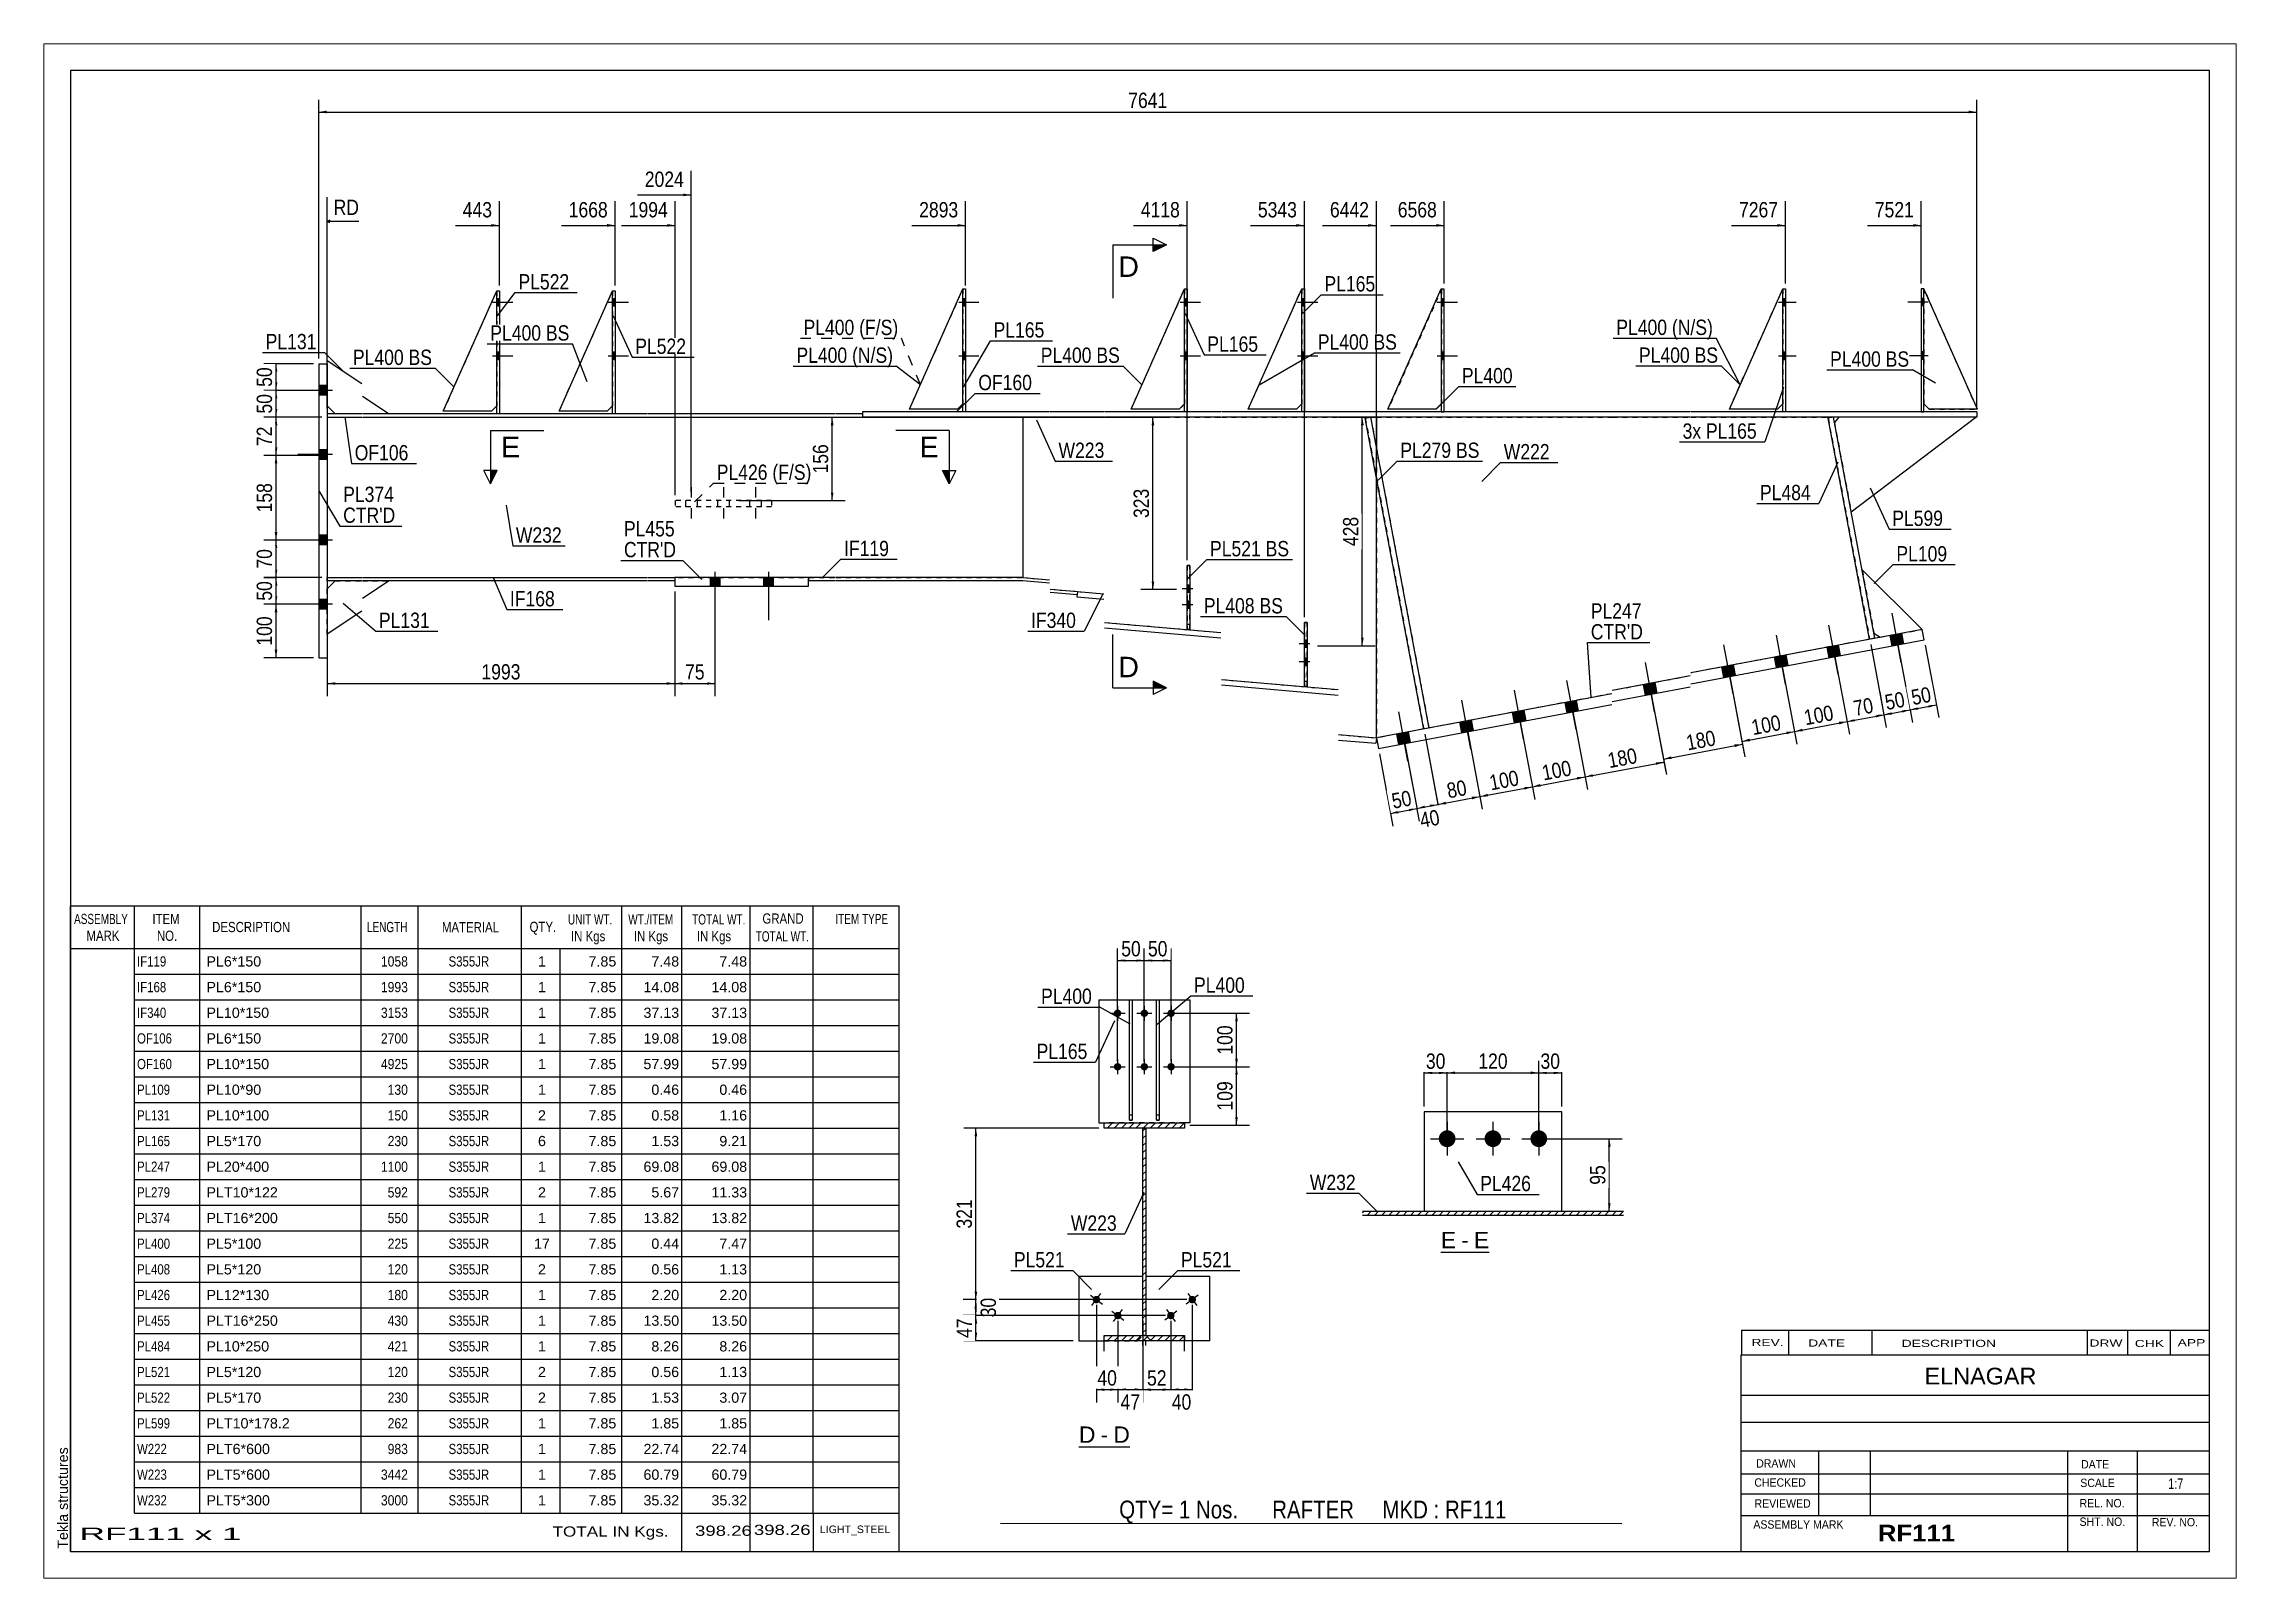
# Paper-space layout 'Layout1' of a CAD drawing. Header units: millimetres. Extents: x 0 to 410, y 0 to 287.
# The model-space entities are those that its viewports show. They can reach past a viewport. Long polylines and large blocks are cut down to what shows.
import ezdxf

# ---------------------------------------------------------------- set-up
doc = ezdxf.new("R2010")
doc.units = ezdxf.units.MM
doc.linetypes.add('DXK_LINE_DOT1', pattern=[1.8814, 0.9407, -0.9407])
doc.linetypes.add('DXK_LINE_DOT2', pattern=[3.9198, 1.9599, -1.9599])
doc.layers.add('Viewport layer', color=7, linetype='Continuous', plot=False)
doc.styles.add('Arial', font='ARIAL.TTF', dxfattribs={"height": 0.2})
doc.styles.add('Arial Bold', font='ARIALBD.TTF', dxfattribs={"height": 0.2})
doc.styles.add('Arial Narrow', font='ARIALN.TTF', dxfattribs={"height": 0.2})

# ---------------------------------------------------------------- blocks, each defined once
blk = doc.blocks.new('Unknown-627306564-1201')
at = {"color": 5, "linetype": 'Continuous'}
for p, q in [((352, 79.83), (-48, 79.83)), ((-48, 79.83), (-48, -197.17)), ((352, -197.17), (352, 79.83)), ((-48, -197.17), (352, -197.17))]:
    blk.add_line(p, q, dxfattribs=at)
at = {"color": 174, "linetype": 'Continuous', "style": 'Arial'}
blk.add_text('Tekla structures', height=1.9102, rotation=90, dxfattribs=at).set_placement((-48.5, -196.67))
blk = doc.blocks.new('Unknown-627306564-12 - 1220')
at = {"color": 7, "linetype": 'Continuous'}
blk.add_line((140.58, -177.6), (150.09, -177.6), dxfattribs=at)
at = {"color": 0, "linetype": 'Continuous'}
blk.add_wipeout([(143.66, -176.85), (143.66, -173.65), (140.58, -173.65), (140.58, -176.85)], dxfattribs=at)
blk.add_wipeout([(146.05, -176.85), (146.05, -173.65), (144.62, -173.65), (144.62, -176.85)], dxfattribs=at)
at = {"color": 96, "linetype": 'Continuous', "style": 'Arial'}
blk.add_text('D', height=3.06, dxfattribs=at).set_placement((140.58, -176.85))
at = {"color": 0, "linetype": 'Continuous'}
blk.add_wipeout([(150.09, -176.85), (150.09, -173.65), (147.01, -173.65), (147.01, -176.85)], dxfattribs=at)
at = {"color": 96, "linetype": 'Continuous', "style": 'Arial'}
for s, p in [('-', (144.62, -176.85)), ('D', (147.01, -176.85))]:
    blk.add_text(s, height=3.06, dxfattribs=at).set_placement(p)
blk = doc.blocks.new('Unknown-627306564-13 - 5523')
at = {"color": 7, "linetype": 'Continuous'}
blk.add_line((208.27, -141.2), (217.3, -141.2), dxfattribs=at)
at = {"color": 0, "linetype": 'Continuous'}
blk.add_wipeout([(211.11, -140.45), (211.11, -137.25), (208.27, -137.25), (208.27, -140.45)], dxfattribs=at)
blk.add_wipeout([(213.49, -140.45), (213.49, -137.25), (212.07, -137.25), (212.07, -140.45)], dxfattribs=at)
at = {"color": 96, "linetype": 'Continuous', "style": 'Arial'}
blk.add_text('E', height=3.06, dxfattribs=at).set_placement((208.27, -140.45))
at = {"color": 0, "linetype": 'Continuous'}
blk.add_wipeout([(217.3, -140.45), (217.3, -137.25), (214.45, -137.25), (214.45, -140.45)], dxfattribs=at)
at = {"color": 96, "linetype": 'Continuous', "style": 'Arial'}
for s, p in [('-', (212.07, -140.45)), ('E', (214.45, -140.45))]:
    blk.add_text(s, height=3.06, dxfattribs=at).set_placement(p)
blk = doc.blocks.new('Part-627306564-2026 - 1436')
at = {"color": 2, "linetype": 'Continuous'}
for p, q in [((298.61, 39), (298.11, 39)), ((298.11, 39), (298.11, 16)), ((298.61, 16), (298.61, 39)), ((298.11, 16), (298.61, 16))]:
    blk.add_line(p, q, dxfattribs=at)
blk = doc.blocks.new('Part-627306564-1962 - 1436')
at = {"color": 2, "linetype": 'Continuous'}
for p, q in [((298.29, -24.7), (255.01, -32.83)), ((255.01, -34.86), (298.66, -26.66)), ((298.66, -26.66), (298.29, -24.7)), ((240.23, -36.73), (196.21, -45)), ((254.91, -33.41), (240.33, -36.15)), ((240.33, -38.18), (254.91, -35.45)), ((196.58, -46.97), (240.23, -38.77)), ((196.21, -45), (196.58, -46.97))]:
    blk.add_line(p, q, dxfattribs=at)
blk = doc.blocks.new('Bolt-627306564-1440 - 1436')
at = {"linetype": 'Continuous'}
for points in [[(298.61, 35.8), (298.61, 37.2), (298.11, 37.2), (298.11, 35.8)], [(298.61, 35.8), (298.61, 37.2), (298.11, 37.2), (298.11, 35.8)], [(298.61, 35.8), (298.61, 37.2), (298.11, 37.2), (298.11, 35.8)], [(298.61, 25.8), (298.61, 27.2), (298.11, 27.2), (298.11, 25.8)], [(298.61, 25.8), (298.61, 27.2), (298.11, 27.2), (298.11, 25.8)], [(298.61, 25.8), (298.61, 27.2), (298.11, 27.2), (298.11, 25.8)]]:
    blk.add_hatch(color=3, dxfattribs=at).paths.add_polyline_path(points)
at = {"color": 3, "linetype": 'Continuous'}
for p, q in [((298.61, 37.2), (298.11, 37.2)), ((298.61, 37.2), (298.11, 37.2)), ((298.61, 37.2), (298.11, 37.2)), ((299.41, 36.5), (295.61, 36.5)), ((299.41, 36.5), (295.61, 36.5)), ((299.41, 36.5), (295.61, 36.5)), ((298.61, 35.8), (298.11, 35.8)), ((298.61, 35.8), (298.11, 35.8)), ((298.61, 35.8), (298.11, 35.8)), ((299.41, 26.5), (295.61, 26.5)), ((299.41, 26.5), (295.61, 26.5)), ((299.41, 26.5), (295.61, 26.5)), ((298.61, 27.2), (298.11, 27.2)), ((298.61, 27.2), (298.11, 27.2)), ((298.61, 27.2), (298.11, 27.2)), ((298.61, 25.8), (298.11, 25.8)), ((298.61, 25.8), (298.11, 25.8)), ((298.61, 25.8), (298.11, 25.8))]:
    blk.add_line(p, q, dxfattribs=at)
blk = doc.blocks.new('Part-627306564-1940 - 1436')
at = {"color": 2, "linetype": 'Continuous'}
for p, q in [((282.68, 15), (281.86, 14.02)), ((285, -2.69), (308.32, 15))]:
    blk.add_line(p, q, dxfattribs=at)
at = {"color": 7, "linetype": 'DXK_LINE_DOT1'}
for p, q in [((281.86, 14.02), (285, -2.69)), ((308.32, 15), (282.68, 15))]:
    blk.add_line(p, q, dxfattribs=at)
blk = doc.blocks.new('Part-627306564-1619 - 1436')
at = {"color": 2, "linetype": 'Continuous'}
for p, q in [((21.7, 16.1), (31.7, 38.6)), ((31.7, 17.1), (30.7, 16.1)), ((30.7, 16.1), (21.7, 16.1))]:
    blk.add_line(p, q, dxfattribs=at)
blk = doc.blocks.new('Bolt-627306564-1438 - 1436')
at = {"linetype": 'Continuous'}
for points in [[(182.74, 35.8), (182.74, 37.2), (182.24, 37.2), (182.24, 35.8)], [(182.74, 35.8), (182.74, 37.2), (182.24, 37.2), (182.24, 35.8)], [(182.74, 35.8), (182.74, 37.2), (182.24, 37.2), (182.24, 35.8)], [(182.74, 25.8), (182.74, 27.2), (182.24, 27.2), (182.24, 25.8)], [(182.74, 25.8), (182.74, 27.2), (182.24, 27.2), (182.24, 25.8)], [(182.74, 25.8), (182.74, 27.2), (182.24, 27.2), (182.24, 25.8)]]:
    blk.add_hatch(color=3, dxfattribs=at).paths.add_polyline_path(points)
at = {"color": 3, "linetype": 'Continuous'}
for p, q in [((182.24, 37.2), (182.74, 37.2)), ((182.24, 37.2), (182.74, 37.2)), ((182.24, 37.2), (182.74, 37.2)), ((181.44, 36.5), (185.24, 36.5)), ((181.44, 36.5), (185.24, 36.5)), ((181.44, 36.5), (185.24, 36.5)), ((182.24, 35.8), (182.74, 35.8)), ((182.24, 35.8), (182.74, 35.8)), ((182.24, 35.8), (182.74, 35.8)), ((181.44, 26.5), (185.24, 26.5)), ((181.44, 26.5), (185.24, 26.5)), ((181.44, 26.5), (185.24, 26.5)), ((182.24, 27.2), (182.74, 27.2)), ((182.24, 27.2), (182.74, 27.2)), ((182.24, 27.2), (182.74, 27.2)), ((182.24, 25.8), (182.74, 25.8)), ((182.24, 25.8), (182.74, 25.8)), ((182.24, 25.8), (182.74, 25.8))]:
    blk.add_line(p, q, dxfattribs=at)
blk = doc.blocks.new('Bolt-627306564-1439 - 1436')
at = {"linetype": 'Continuous'}
for points in [[(272.72, 35.8), (272.72, 37.2), (272.22, 37.2), (272.22, 35.8)], [(272.72, 35.8), (272.72, 37.2), (272.22, 37.2), (272.22, 35.8)], [(272.72, 35.8), (272.72, 37.2), (272.22, 37.2), (272.22, 35.8)], [(272.72, 25.8), (272.72, 27.2), (272.22, 27.2), (272.22, 25.8)], [(272.72, 25.8), (272.72, 27.2), (272.22, 27.2), (272.22, 25.8)], [(272.72, 25.8), (272.72, 27.2), (272.22, 27.2), (272.22, 25.8)]]:
    blk.add_hatch(color=3, dxfattribs=at).paths.add_polyline_path(points)
at = {"color": 3, "linetype": 'Continuous'}
for p, q in [((272.22, 37.2), (272.72, 37.2)), ((272.22, 37.2), (272.72, 37.2)), ((272.22, 37.2), (272.72, 37.2)), ((271.42, 36.5), (274.72, 36.5)), ((271.42, 36.5), (274.72, 36.5)), ((271.42, 36.5), (274.72, 36.5)), ((272.22, 35.8), (272.72, 35.8)), ((272.22, 35.8), (272.72, 35.8)), ((272.22, 35.8), (272.72, 35.8)), ((271.42, 26.5), (274.72, 26.5)), ((271.42, 26.5), (274.72, 26.5)), ((271.42, 26.5), (274.72, 26.5)), ((272.22, 27.2), (272.72, 27.2)), ((272.22, 27.2), (272.72, 27.2)), ((272.22, 27.2), (272.72, 27.2)), ((272.22, 25.8), (272.72, 25.8)), ((272.22, 25.8), (272.72, 25.8)), ((272.22, 25.8), (272.72, 25.8))]:
    blk.add_line(p, q, dxfattribs=at)
blk = doc.blocks.new('Bolt-627306564-1441 - 1436')
at = {"linetype": 'Continuous'}
for points in [[(160.84, 35.8), (160.84, 37.2), (160.34, 37.2), (160.34, 35.8)], [(160.84, 35.8), (160.84, 37.2), (160.34, 37.2), (160.34, 35.8)], [(160.84, 35.8), (160.84, 37.2), (160.34, 37.2), (160.34, 35.8)], [(160.84, 25.8), (160.84, 27.2), (160.34, 27.2), (160.34, 25.8)], [(160.84, 25.8), (160.84, 27.2), (160.34, 27.2), (160.34, 25.8)], [(160.84, 25.8), (160.84, 27.2), (160.34, 27.2), (160.34, 25.8)]]:
    blk.add_hatch(color=3, dxfattribs=at).paths.add_polyline_path(points)
at = {"color": 3, "linetype": 'Continuous'}
for p, q in [((160.34, 37.2), (160.84, 37.2)), ((160.34, 37.2), (160.84, 37.2)), ((160.34, 37.2), (160.84, 37.2)), ((159.54, 36.5), (163.34, 36.5)), ((159.54, 36.5), (163.34, 36.5)), ((159.54, 36.5), (163.34, 36.5)), ((160.34, 35.8), (160.84, 35.8)), ((160.34, 35.8), (160.84, 35.8)), ((160.34, 35.8), (160.84, 35.8)), ((159.54, 26.5), (163.34, 26.5)), ((159.54, 26.5), (163.34, 26.5)), ((159.54, 26.5), (163.34, 26.5)), ((160.34, 27.2), (160.84, 27.2)), ((160.34, 27.2), (160.84, 27.2)), ((160.34, 27.2), (160.84, 27.2)), ((160.34, 25.8), (160.84, 25.8)), ((160.34, 25.8), (160.84, 25.8)), ((160.34, 25.8), (160.84, 25.8))]:
    blk.add_line(p, q, dxfattribs=at)
blk = doc.blocks.new('Part-627306564-1506 - 1436')
at = {"color": 7, "linetype": 'DXK_LINE_DOT1'}
for p, q in [((298.61, 39), (298.61, 17.5)), ((308.61, 16.5), (298.61, 39)), ((298.61, 17.5), (299.61, 16.5)), ((299.61, 16.5), (308.61, 16.5))]:
    blk.add_line(p, q, dxfattribs=at)
blk = doc.blocks.new('Bolt-627306564-1442 - 1436')
at = {"linetype": 'Continuous'}
for points in [[(208.85, 35.8), (208.85, 37.2), (208.35, 37.2), (208.35, 35.8)], [(208.85, 35.8), (208.85, 37.2), (208.35, 37.2), (208.35, 35.8)], [(208.85, 35.8), (208.85, 37.2), (208.35, 37.2), (208.35, 35.8)], [(208.85, 25.8), (208.85, 27.2), (208.35, 27.2), (208.35, 25.8)], [(208.85, 25.8), (208.85, 27.2), (208.35, 27.2), (208.35, 25.8)], [(208.85, 25.8), (208.85, 27.2), (208.35, 27.2), (208.35, 25.8)]]:
    blk.add_hatch(color=3, dxfattribs=at).paths.add_polyline_path(points)
at = {"color": 3, "linetype": 'Continuous'}
for p, q in [((208.35, 37.2), (208.85, 37.2)), ((208.35, 37.2), (208.85, 37.2)), ((208.35, 37.2), (208.85, 37.2)), ((207.55, 36.5), (211.35, 36.5)), ((207.55, 36.5), (211.35, 36.5)), ((207.55, 36.5), (211.35, 36.5)), ((208.35, 35.8), (208.85, 35.8)), ((208.35, 35.8), (208.85, 35.8)), ((208.35, 35.8), (208.85, 35.8)), ((207.55, 26.5), (211.35, 26.5)), ((207.55, 26.5), (211.35, 26.5)), ((207.55, 26.5), (211.35, 26.5)), ((208.35, 27.2), (208.85, 27.2)), ((208.35, 27.2), (208.85, 27.2)), ((208.35, 27.2), (208.85, 27.2)), ((208.35, 25.8), (208.85, 25.8)), ((208.35, 25.8), (208.85, 25.8)), ((208.35, 25.8), (208.85, 25.8))]:
    blk.add_line(p, q, dxfattribs=at)
blk = doc.blocks.new('Part-627306564-1710 - 1436')
at = {"color": 2, "linetype": 'Continuous'}
for p, q in [((172.24, 16.5), (182.24, 39)), ((181.24, 16.5), (172.24, 16.5)), ((182.24, 17.5), (181.24, 16.5))]:
    blk.add_line(p, q, dxfattribs=at)
blk = doc.blocks.new('Bolt-627306564-1443 - 1436')
at = {"linetype": 'Continuous'}
for points in [[(-1.6, 20.9), (-1.6, 19.1), (0, 19.1), (0, 20.9)], [(-1.6, 20.9), (-1.6, 19.1), (0, 19.1), (0, 20.9)], [(-1.6, 8.9), (-1.6, 7.1), (0, 7.1), (0, 8.9)], [(-1.6, 8.9), (-1.6, 7.1), (0, 7.1), (0, 8.9)], [(-1.6, -7.1), (-1.6, -8.9), (0, -8.9), (0, -7.1)], [(-1.6, -7.1), (-1.6, -8.9), (0, -8.9), (0, -7.1)], [(-1.6, -19.1), (-1.6, -20.9), (0, -20.9), (0, -19.1)], [(-1.6, -19.1), (-1.6, -20.9), (0, -20.9), (0, -19.1)]]:
    blk.add_hatch(color=3, dxfattribs=at).paths.add_polyline_path(points)
at = {"color": 3, "linetype": 'Continuous'}
for p, q in [((0, 20.9), (-1.6, 20.9)), ((0, 20.9), (-1.6, 20.9)), ((1, 20), (-5.5, 20)), ((1, 20), (-5.5, 20)), ((0, 19.1), (-1.6, 19.1)), ((0, 19.1), (-1.6, 19.1)), ((0, 8.9), (-1.6, 8.9)), ((0, 8.9), (-1.6, 8.9)), ((1, 8), (-5.5, 8)), ((1, 8), (-5.5, 8)), ((0, 7.1), (-1.6, 7.1)), ((0, 7.1), (-1.6, 7.1)), ((1, -8), (-5.5, -8)), ((1, -8), (-5.5, -8)), ((0, -7.1), (-1.6, -7.1)), ((0, -7.1), (-1.6, -7.1)), ((0, -8.9), (-1.6, -8.9)), ((0, -8.9), (-1.6, -8.9)), ((1, -20), (-5.5, -20)), ((1, -20), (-5.5, -20)), ((0, -19.1), (-1.6, -19.1)), ((0, -19.1), (-1.6, -19.1)), ((0, -20.9), (-1.6, -20.9)), ((0, -20.9), (-1.6, -20.9))]:
    blk.add_line(p, q, dxfattribs=at)
blk = doc.blocks.new('Bolt-627306564-1444 - 1436')
at = {"linetype": 'Continuous'}
for points in [[(71.6, -16.6), (73.4, -16.6), (73.4, -15), (71.6, -15)], [(71.6, -16.6), (73.4, -16.6), (73.4, -15), (71.6, -15)], [(71.6, -16.6), (73.4, -16.6), (73.4, -15), (71.6, -15)], [(71.6, -16.6), (73.4, -16.6), (73.4, -15), (71.6, -15)], [(81.6, -16.6), (83.4, -16.6), (83.4, -15), (81.6, -15)], [(81.6, -16.6), (83.4, -16.6), (83.4, -15), (81.6, -15)], [(81.6, -16.6), (83.4, -16.6), (83.4, -15), (81.6, -15)], [(81.6, -16.6), (83.4, -16.6), (83.4, -15), (81.6, -15)]]:
    blk.add_hatch(color=3, dxfattribs=at).paths.add_polyline_path(points)
at = {"color": 3, "linetype": 'Continuous'}
for p, q in [((71.6, -15), (71.6, -16.6)), ((71.6, -15), (71.6, -16.6)), ((71.6, -15), (71.6, -16.6)), ((71.6, -15), (71.6, -16.6)), ((72.5, -13.93), (72.5, -23)), ((72.5, -13.93), (72.5, -23)), ((72.5, -13.93), (72.5, -23)), ((72.5, -13.93), (72.5, -23)), ((73.4, -15), (73.4, -16.6)), ((73.4, -15), (73.4, -16.6)), ((73.4, -15), (73.4, -16.6)), ((73.4, -15), (73.4, -16.6)), ((81.6, -15), (81.6, -16.6)), ((81.6, -15), (81.6, -16.6)), ((81.6, -15), (81.6, -16.6)), ((81.6, -15), (81.6, -16.6)), ((82.5, -13.93), (82.5, -23)), ((82.5, -13.93), (82.5, -23)), ((82.5, -13.93), (82.5, -23)), ((82.5, -13.93), (82.5, -23)), ((83.4, -15), (83.4, -16.6)), ((83.4, -15), (83.4, -16.6)), ((83.4, -15), (83.4, -16.6)), ((83.4, -15), (83.4, -16.6))]:
    blk.add_line(p, q, dxfattribs=at)
blk = doc.blocks.new('Bolt-627306564-1445 - 1436')
at = {"linetype": 'Continuous'}
for points in [[(182.74, -26.64), (182.74, -28.04), (183.24, -28.04), (183.24, -26.64)], [(182.74, -30.01), (182.74, -31.41), (183.24, -31.41), (183.24, -30.01)]]:
    blk.add_hatch(color=3, dxfattribs=at).paths.add_polyline_path(points)
at = {"color": 3, "linetype": 'Continuous'}
for p, q in [((181.94, -27.34), (183.24, -27.34)), ((182.74, -26.64), (183.24, -26.64)), ((182.74, -28.04), (183.24, -28.04)), ((181.94, -30.71), (183.24, -30.71)), ((182.74, -30.01), (183.24, -30.01)), ((182.74, -31.41), (183.24, -31.41))]:
    blk.add_line(p, q, dxfattribs=at)
blk = doc.blocks.new('Bolt-627306564-1446 - 1436')
at = {"linetype": 'Continuous'}
for points in [[(32.2, 35.8), (32.2, 37.2), (31.7, 37.2), (31.7, 35.8)], [(32.2, 35.8), (32.2, 37.2), (31.7, 37.2), (31.7, 35.8)], [(32.2, 35.8), (32.2, 37.2), (31.7, 37.2), (31.7, 35.8)], [(32.2, 25.8), (32.2, 27.2), (31.7, 27.2), (31.7, 25.8)], [(32.2, 25.8), (32.2, 27.2), (31.7, 27.2), (31.7, 25.8)], [(32.2, 25.8), (32.2, 27.2), (31.7, 27.2), (31.7, 25.8)]]:
    blk.add_hatch(color=3, dxfattribs=at).paths.add_polyline_path(points)
at = {"color": 3, "linetype": 'Continuous'}
for p, q in [((31.7, 37.2), (32.2, 37.2)), ((31.7, 37.2), (32.2, 37.2)), ((31.7, 37.2), (32.2, 37.2)), ((30.9, 36.5), (34.7, 36.5)), ((30.9, 36.5), (34.7, 36.5)), ((30.9, 36.5), (34.7, 36.5)), ((31.7, 35.8), (32.2, 35.8)), ((31.7, 35.8), (32.2, 35.8)), ((31.7, 35.8), (32.2, 35.8)), ((30.9, 26.5), (34.7, 26.5)), ((30.9, 26.5), (34.7, 26.5)), ((30.9, 26.5), (34.7, 26.5)), ((31.7, 27.2), (32.2, 27.2)), ((31.7, 27.2), (32.2, 27.2)), ((31.7, 27.2), (32.2, 27.2)), ((31.7, 25.8), (32.2, 25.8)), ((31.7, 25.8), (32.2, 25.8)), ((31.7, 25.8), (32.2, 25.8))]:
    blk.add_line(p, q, dxfattribs=at)
blk = doc.blocks.new('Part-627306564-1511 - 1436')
at = {"color": 7, "linetype": 'DXK_LINE_DOT1'}
for p, q in [((21.7, 16.1), (31.7, 38.6)), ((31.7, 38.6), (31.7, 17.1)), ((31.7, 17.1), (30.7, 16.1)), ((30.7, 16.1), (21.7, 16.1))]:
    blk.add_line(p, q, dxfattribs=at)
blk = doc.blocks.new('Bolt-627306564-1447 - 1436')
at = {"color": 3, "linetype": 'DXK_LINE_DOT2'}
for p, q in [((68.08, 1.9), (68.08, -4.9)), ((74.08, 1.9), (74.08, -4.9)), ((80.08, 1.9), (80.08, -4.9)), ((66.98, -0.6), (66.98, -1.8)), ((69.18, -0.6), (69.18, -1.8)), ((72.98, -0.6), (72.98, -1.8)), ((75.18, -0.6), (75.18, -1.8)), ((78.98, -0.6), (78.98, -1.8)), ((81.18, -0.6), (81.18, -1.8))]:
    blk.add_line(p, q, dxfattribs=at)
blk = doc.blocks.new('Bolt-627306564-1448 - 1436')
at = {"color": 3, "linetype": 'DXK_LINE_DOT2'}
for p, q in [((181.79, -27.34), (185.09, -27.34)), ((182.74, -26.64), (183.24, -26.64)), ((182.74, -28.04), (183.24, -28.04)), ((181.79, -30.71), (185.09, -30.71)), ((182.74, -30.01), (183.24, -30.01)), ((182.74, -31.41), (183.24, -31.41))]:
    blk.add_line(p, q, dxfattribs=at)
blk = doc.blocks.new('Bolt-627306564-1449 - 1436')
at = {"linetype": 'Continuous'}
for points in [[(160.84, -16.35), (160.84, -17.75), (161.34, -17.75), (161.34, -16.35)], [(160.84, -19.34), (160.84, -20.74), (161.34, -20.74), (161.34, -19.34)]]:
    blk.add_hatch(color=3, dxfattribs=at).paths.add_polyline_path(points)
at = {"color": 3, "linetype": 'Continuous'}
for p, q in [((160.84, -16.35), (161.34, -16.35)), ((160.04, -17.05), (161.34, -17.05)), ((160.04, -20.04), (161.34, -20.04)), ((160.84, -17.75), (161.34, -17.75)), ((160.84, -19.34), (161.34, -19.34)), ((160.84, -20.74), (161.34, -20.74))]:
    blk.add_line(p, q, dxfattribs=at)
blk = doc.blocks.new('Part-627306564-2016 - 1436')
at = {"color": 2, "linetype": 'Continuous'}
for p, q in [((182.24, 16), (182.24, 39)), ((182.24, 39), (182.74, 39)), ((182.74, 39), (182.74, 16)), ((182.74, 16), (182.24, 16))]:
    blk.add_line(p, q, dxfattribs=at)
blk = doc.blocks.new('Bolt-627306564-1450 - 1436')
at = {"color": 3, "linetype": 'DXK_LINE_DOT2'}
for p, q in [((160.84, -16.35), (161.34, -16.35)), ((159.89, -17.05), (163.19, -17.05)), ((159.89, -20.04), (163.19, -20.04)), ((160.84, -17.75), (161.34, -17.75)), ((160.84, -19.34), (161.34, -19.34)), ((160.84, -20.74), (161.34, -20.74))]:
    blk.add_line(p, q, dxfattribs=at)
blk = doc.blocks.new('Bolt-627306564-1451 - 1436')
at = {"linetype": 'Continuous'}
for points in [[(282.66, -27.63), (280.5, -28.04), (280.87, -30), (283.03, -29.6)], [(282.66, -27.63), (280.5, -28.04), (280.87, -30), (283.03, -29.6)], [(294.46, -25.42), (292.29, -25.82), (292.66, -27.79), (294.83, -27.38)], [(294.46, -25.42), (292.29, -25.82), (292.66, -27.79), (294.83, -27.38)], [(263.01, -31.32), (260.84, -31.73), (261.21, -33.69), (263.37, -33.29)], [(263.01, -31.32), (260.84, -31.73), (261.21, -33.69), (263.37, -33.29)], [(272.83, -29.48), (270.67, -29.88), (271.04, -31.85), (273.2, -31.44)], [(272.83, -29.48), (270.67, -29.88), (271.04, -31.85), (273.2, -31.44)], [(248.33, -34.65), (246.17, -35.05), (246.54, -37.02), (248.7, -36.61)], [(248.33, -34.65), (246.17, -35.05), (246.54, -37.02), (248.7, -36.61)], [(223.83, -39.81), (221.67, -40.22), (222.04, -42.19), (224.2, -41.78)], [(223.83, -39.81), (221.67, -40.22), (222.04, -42.19), (224.2, -41.78)], [(233.66, -37.97), (231.49, -38.37), (231.86, -40.34), (234.03, -39.93)], [(233.66, -37.97), (231.49, -38.37), (231.86, -40.34), (234.03, -39.93)], [(202.21, -43.87), (200.04, -44.28), (200.41, -46.25), (202.58, -45.84)], [(202.21, -43.87), (200.04, -44.28), (200.41, -46.25), (202.58, -45.84)], [(214, -41.66), (211.84, -42.07), (212.21, -44.03), (214.37, -43.62)], [(214, -41.66), (211.84, -42.07), (212.21, -44.03), (214.37, -43.62)]]:
    blk.add_hatch(color=3, dxfattribs=at).paths.add_polyline_path(points)
at = {"color": 3, "linetype": 'Continuous'}
for p, q in [((282.57, -33.08), (280.84, -23.9)), ((282.57, -33.08), (280.84, -23.9)), ((294.36, -30.87), (292.64, -21.69)), ((294.36, -30.87), (292.64, -21.69)), ((262.91, -36.77), (261.19, -27.59)), ((262.91, -36.77), (261.19, -27.59)), ((272.74, -34.93), (271.01, -25.75)), ((272.74, -34.93), (271.01, -25.75)), ((280.87, -30), (280.5, -28.04)), ((280.87, -30), (280.5, -28.04)), ((283.03, -29.6), (282.66, -27.63)), ((283.03, -29.6), (282.66, -27.63)), ((292.66, -27.79), (292.29, -25.82)), ((292.66, -27.79), (292.29, -25.82)), ((294.83, -27.38), (294.46, -25.42)), ((294.83, -27.38), (294.46, -25.42)), ((248.24, -40.1), (246.51, -30.92)), ((248.24, -40.1), (246.51, -30.92)), ((261.21, -33.69), (260.84, -31.73)), ((261.21, -33.69), (260.84, -31.73)), ((263.37, -33.29), (263.01, -31.32)), ((263.37, -33.29), (263.01, -31.32)), ((271.04, -31.85), (270.67, -29.88)), ((271.04, -31.85), (270.67, -29.88)), ((273.2, -31.44), (272.83, -29.48)), ((273.2, -31.44), (272.83, -29.48)), ((223.73, -45.26), (222.01, -36.09)), ((223.73, -45.26), (222.01, -36.09)), ((233.56, -43.42), (231.84, -34.24)), ((233.56, -43.42), (231.84, -34.24)), ((246.54, -37.02), (246.17, -35.05)), ((246.54, -37.02), (246.17, -35.05)), ((248.7, -36.61), (248.33, -34.65)), ((248.7, -36.61), (248.33, -34.65)), ((202.11, -49.33), (200.39, -40.15)), ((202.11, -49.33), (200.39, -40.15)), ((213.9, -47.11), (212.18, -37.93)), ((213.9, -47.11), (212.18, -37.93)), ((222.04, -42.19), (221.67, -40.22)), ((222.04, -42.19), (221.67, -40.22)), ((224.2, -41.78), (223.83, -39.81)), ((224.2, -41.78), (223.83, -39.81)), ((231.86, -40.34), (231.49, -38.37)), ((231.86, -40.34), (231.49, -38.37)), ((234.03, -39.93), (233.66, -37.97)), ((234.03, -39.93), (233.66, -37.97)), ((200.41, -46.25), (200.04, -44.28)), ((200.41, -46.25), (200.04, -44.28)), ((202.58, -45.84), (202.21, -43.87)), ((202.58, -45.84), (202.21, -43.87)), ((212.21, -44.03), (211.84, -42.07)), ((212.21, -44.03), (211.84, -42.07)), ((214.37, -43.62), (214, -41.66)), ((214.37, -43.62), (214, -41.66))]:
    blk.add_line(p, q, dxfattribs=at)
blk = doc.blocks.new('Part-627306564-2031 - 1436')
at = {"color": 2, "linetype": 'Continuous'}
for p, q in [((160.34, 16), (160.34, 39)), ((160.34, 39), (160.84, 39)), ((160.84, 39), (160.84, 16)), ((160.84, 16), (160.34, 16))]:
    blk.add_line(p, q, dxfattribs=at)
blk = doc.blocks.new('Part-627306564-1521 - 1436')
at = {"color": 7, "linetype": 'DXK_LINE_DOT1'}
for p, q in [((172.24, 16.5), (182.24, 39)), ((182.24, 39), (182.24, 17.5)), ((181.24, 16.5), (172.24, 16.5)), ((182.24, 17.5), (181.24, 16.5))]:
    blk.add_line(p, q, dxfattribs=at)
blk = doc.blocks.new('Part-627306564-1457 - 1436')
at = {"color": 7, "linetype": 'DXK_LINE_DOT1'}
for p, q in [((0, 15), (0, -15)), ((0, 15), (6.5, 15)), ((6.6, 15), (16.6, 15)), ((16.7, 15), (38.25, 15)), ((38.35, 15), (59.9, 15)), ((60, 15), (95, 15)), ((95.1, 15), (130.1, 15)), ((0, -15), (6.5, -15)), ((6.6, -15), (16.6, -15)), ((16.7, -15), (38.25, -15)), ((38.35, -15), (59.9, -15)), ((60, -15), (95, -15)), ((95.1, -15), (130.1, -15))]:
    blk.add_line(p, q, dxfattribs=at)
at = {"color": 2, "linetype": 'Continuous'}
blk.add_line((130.1, 15), (130.1, -15), dxfattribs=at)
blk = doc.blocks.new('Part-627306564-1479 - 1436')
at = {"color": 7, "linetype": 'DXK_LINE_DOT1'}
for p, q in [((150.34, 16.5), (160.34, 39)), ((160.34, 39), (160.34, 17.5)), ((159.34, 16.5), (150.34, 16.5)), ((160.34, 17.5), (159.34, 16.5))]:
    blk.add_line(p, q, dxfattribs=at)
blk = doc.blocks.new('Part-627306564-1501 - 1436')
at = {"color": 2, "linetype": 'Continuous'}
for p, q in [((0, -17.1), (1.5, -15.6)), ((11.6, -15.6), (6.6, -18.93)), ((6.5, -21.27), (0, -25.6))]:
    blk.add_line(p, q, dxfattribs=at)
at = {"color": 7, "linetype": 'DXK_LINE_DOT1'}
for p, q in [((1.5, -15.6), (6.5, -15.6)), ((6.6, -15.6), (11.6, -15.6)), ((0, -25.6), (0, -17.1))]:
    blk.add_line(p, q, dxfattribs=at)
blk = doc.blocks.new('Part-627306564-1543 - 1436')
at = {"color": 7, "linetype": 'DXK_LINE_DOT1'}
for p, q in [((160.84, -12.74), (160.84, -24.74)), ((161.34, -12.74), (160.84, -12.74)), ((161.34, -24.74), (161.34, -12.74)), ((160.84, -23.74), (161.34, -23.74)), ((160.84, -24.74), (161.34, -24.74))]:
    blk.add_line(p, q, dxfattribs=at)
blk = doc.blocks.new('Part-627306564-2006 - 1436')
at = {"color": 2, "linetype": 'Continuous'}
for p, q in [((208.35, 39), (208.35, 16)), ((208.35, 39), (208.85, 39)), ((208.85, 39), (208.85, 16)), ((208.35, 16), (208.85, 16))]:
    blk.add_line(p, q, dxfattribs=at)
blk = doc.blocks.new('Part-627306564-1565 - 1436')
at = {"color": 2, "linetype": 'Continuous'}
for p, q in [((160.84, -24.74), (160.84, -12.74)), ((160.84, -12.74), (161.34, -12.74)), ((161.34, -12.74), (161.34, -24.74)), ((161.34, -24.74), (160.84, -24.74))]:
    blk.add_line(p, q, dxfattribs=at)
blk = doc.blocks.new('Part-627306564-2036 - 1436')
at = {"color": 2, "linetype": 'Continuous'}
for p, q in [((198.35, 16.5), (208.35, 39)), ((207.35, 16.5), (198.35, 16.5)), ((208.35, 17.5), (207.35, 16.5))]:
    blk.add_line(p, q, dxfattribs=at)
at = {"color": 7, "linetype": 'DXK_LINE_DOT1'}
blk.add_line((208.35, 39), (208.35, 17.5), dxfattribs=at)
blk = doc.blocks.new('Part-627306564-1715 - 1436')
at = {"color": 2, "linetype": 'Continuous'}
for p, q in [((6.5, 15.6), (0, 15.6)), ((0, 15), (6.5, 15)), ((16.6, 15.6), (6.6, 15.6)), ((6.6, 15), (16.6, 15)), ((31.7, 15.6), (16.7, 15.6)), ((16.7, 15), (38.25, 15)), ((38.25, 15.6), (32.2, 15.6)), ((53.35, 15.6), (38.35, 15.6)), ((38.35, 15), (59.9, 15)), ((59.9, 15.6), (53.85, 15.6)), ((95, 15.6), (60, 15.6)), ((60, 15), (95, 15)), ((100.1, 15.6), (95.1, 15.6)), ((95.1, 15), (100.1, 15)), ((100.1, 15.6), (100.1, 15))]:
    blk.add_line(p, q, dxfattribs=at)
at = {"color": 7, "linetype": 'DXK_LINE_DOT1'}
for p, q in [((0, 15.6), (0, 15)), ((32.2, 15.6), (31.7, 15.6)), ((53.85, 15.6), (53.35, 15.6))]:
    blk.add_line(p, q, dxfattribs=at)
blk = doc.blocks.new('Part-627306564-1587 - 1436')
at = {"color": 2, "linetype": 'Continuous'}
for p, q in [((150.34, 16.5), (160.34, 39)), ((159.34, 16.5), (150.34, 16.5)), ((160.34, 17.5), (159.34, 16.5))]:
    blk.add_line(p, q, dxfattribs=at)
blk = doc.blocks.new('Part-627306564-1609 - 1436')
at = {"color": 7, "linetype": 'DXK_LINE_DOT1'}
for p, q in [((182.74, -23.41), (182.74, -35.41)), ((183.24, -23.41), (182.74, -23.41)), ((183.24, -35.41), (183.24, -23.41)), ((182.74, -34.41), (183.24, -34.41)), ((182.74, -35.41), (183.24, -35.41))]:
    blk.add_line(p, q, dxfattribs=at)
blk = doc.blocks.new('Part-627306564-1742 - 1436')
at = {"color": 2, "linetype": 'Continuous'}
for p, q in [((95, -15), (90, -15)), ((95, -15.6), (90, -15.6)), ((130.1, -15), (95.1, -15)), ((130.07, -15.6), (95.1, -15.6)), ((135.1, -16.04), (130.07, -15.6)), ((130.1, -15), (135.1, -15.44)), ((135.2, -17.17), (140.29, -17.62)), ((140.24, -18.21), (135.2, -17.77)), ((140.29, -17.62), (140.24, -18.21))]:
    blk.add_line(p, q, dxfattribs=at)
at = {"color": 7, "linetype": 'DXK_LINE_DOT1'}
blk.add_line((90, -15), (90, -15.6), dxfattribs=at)
blk = doc.blocks.new('Part-627306564-1678 - 1436')
at = {"color": 7, "linetype": 'DXK_LINE_DOT1'}
for p, q in [((108.89, 16.5), (118.89, 39)), ((118.89, 39), (118.89, 17.5)), ((117.89, 16.5), (108.89, 16.5)), ((118.89, 17.5), (117.89, 16.5))]:
    blk.add_line(p, q, dxfattribs=at)
blk = doc.blocks.new('Part-627306564-1614 - 1436')
at = {"color": 2, "linetype": 'Continuous'}
for p, q in [((308.61, 16.5), (298.61, 39)), ((299.61, 16.5), (298.61, 17.5)), ((308.61, 16.5), (299.61, 16.5))]:
    blk.add_line(p, q, dxfattribs=at)
blk = doc.blocks.new('Part-627306564-1705 - 1436')
at = {"color": 2, "linetype": 'Continuous'}
for p, q in [((262.22, 16.5), (272.22, 39)), ((271.22, 16.5), (262.22, 16.5)), ((272.22, 17.5), (271.22, 16.5))]:
    blk.add_line(p, q, dxfattribs=at)
at = {"color": 7, "linetype": 'DXK_LINE_DOT1'}
blk.add_line((272.22, 39), (272.22, 17.5), dxfattribs=at)
blk = doc.blocks.new('Part-627306564-1641 - 1436')
at = {"color": 7, "linetype": 'DXK_LINE_DOT1'}
for p, q in [((83.08, -0.6), (65.08, -0.6)), ((65.08, -0.6), (65.08, -1.8)), ((83.08, -1.8), (65.08, -1.8)), ((83.08, -0.6), (83.08, -1.8))]:
    blk.add_line(p, q, dxfattribs=at)
blk = doc.blocks.new('Part-627306564-1663 - 1436')
at = {"color": 2, "linetype": 'Continuous'}
for p, q in [((31.7, 15.6), (31.7, 38.6)), ((31.7, 38.6), (32.2, 38.6)), ((32.2, 38.6), (32.2, 15.6)), ((32.2, 15.6), (31.7, 15.6))]:
    blk.add_line(p, q, dxfattribs=at)
blk = doc.blocks.new('Part-627306564-2058 - 1436')
at = {"color": 2, "linetype": 'Continuous'}
for p, q in [((-1.6, 25), (0, 25)), ((-1.6, 25), (-1.6, -30)), ((0, 25), (0, -30)), ((-1.6, -30), (0, -30))]:
    blk.add_line(p, q, dxfattribs=at)
blk = doc.blocks.new('Part-627306564-1668 - 1436')
at = {"color": 7, "linetype": 'DXK_LINE_DOT1'}
for p, q in [((208.4, 39), (198.4, 16.5)), ((208.4, 39), (208.4, 17.5)), ((207.35, 16.5), (198.4, 16.5)), ((208.4, 17.5), (208.35, 17.45))]:
    blk.add_line(p, q, dxfattribs=at)
at = {"color": 2, "linetype": 'Continuous'}
for p, q in [((207.4, 16.5), (207.35, 16.5)), ((208.35, 17.45), (207.4, 16.5))]:
    blk.add_line(p, q, dxfattribs=at)
blk = doc.blocks.new('Part-627306564-1764 - 1436')
at = {"color": 2, "linetype": 'Continuous'}
for p, q in [((100.1, 16), (100.1, 15)), ((118.89, 16), (100.1, 16)), ((135.1, 15), (100.1, 15)), ((135.1, 16), (119.39, 16)), ((145.24, 16), (135.2, 16)), ((145.24, 15), (135.2, 15)), ((160.34, 16), (145.34, 16)), ((167.14, 15), (145.34, 15)), ((167.14, 16), (160.84, 16)), ((182.24, 16), (167.24, 16)), ((189.04, 15), (167.24, 15)), ((189.04, 16), (182.74, 16)), ((208.35, 16), (189.14, 16)), ((240.23, 15), (189.14, 15)), ((240.23, 16), (208.85, 16)), ((254.91, 16), (240.33, 16)), ((254.91, 15), (240.33, 15)), ((272.22, 16), (255.01, 16)), ((308.5, 15), (255.01, 15)), ((298.11, 16), (272.72, 16)), ((308.5, 16), (298.61, 16)), ((308.5, 16), (308.5, 15))]:
    blk.add_line(p, q, dxfattribs=at)
at = {"color": 7, "linetype": 'DXK_LINE_DOT1'}
for p, q in [((119.39, 16), (118.89, 16)), ((160.84, 16), (160.34, 16)), ((182.74, 16), (182.24, 16)), ((208.85, 16), (208.35, 16)), ((272.72, 16), (272.22, 16)), ((298.61, 16), (298.11, 16))]:
    blk.add_line(p, q, dxfattribs=at)
blk = doc.blocks.new('Part-627306564-1700 - 1436')
at = {"color": 2, "linetype": 'Continuous'}
for p, q in [((182.74, -35.41), (182.74, -23.41)), ((182.74, -23.41), (183.24, -23.41)), ((183.24, -23.41), (183.24, -35.41)), ((183.24, -35.41), (182.74, -35.41))]:
    blk.add_line(p, q, dxfattribs=at)
blk = doc.blocks.new('Part-627306564-1720 - 1436')
at = {"color": 2, "linetype": 'Continuous'}
for p, q in [((0, -15), (6.5, -15)), ((6.5, -15.6), (0, -15.6)), ((6.6, -15), (16.6, -15)), ((16.6, -15.6), (6.6, -15.6)), ((16.7, -15), (38.25, -15)), ((38.25, -15.6), (16.7, -15.6)), ((38.35, -15), (59.9, -15)), ((59.9, -15.6), (38.35, -15.6)), ((60, -15), (65, -15)), ((65, -15.6), (60, -15.6))]:
    blk.add_line(p, q, dxfattribs=at)
at = {"color": 7, "linetype": 'DXK_LINE_DOT1'}
for p, q in [((0, -15.6), (0, -15)), ((65, -15), (65, -15.6))]:
    blk.add_line(p, q, dxfattribs=at)
blk = doc.blocks.new('Part-627306564-1786 - 1436')
at = {"color": 2, "linetype": 'Continuous'}
blk.add_line((130.1, 15), (130.1, -15), dxfattribs=at)
at = {"color": 7, "linetype": 'DXK_LINE_DOT1'}
for p, q in [((130.1, 15), (135.1, 15)), ((135.2, 15), (145.24, 15)), ((145.34, 15), (167.14, 15)), ((167.24, 15), (189.04, 15)), ((189.14, 15), (196.21, 15)), ((196.21, 15), (196.21, -45)), ((130.1, -15), (135.1, -15.44)), ((135.2, -17.17), (145.24, -18.05)), ((145.34, -23.39), (167.14, -25.29)), ((167.24, -34.07), (189.04, -35.97)), ((189.14, -44.38), (196.21, -45))]:
    blk.add_line(p, q, dxfattribs=at)
blk = doc.blocks.new('Part-627306564-1808 - 1436')
at = {"color": 2, "linetype": 'Continuous'}
for p, q in [((196.21, 15), (196.21, 9.18)), ((280.66, 15), (280.69, 14.82)), ((196.21, -45), (196.21, 3.76))]:
    blk.add_line(p, q, dxfattribs=at)
at = {"color": 7, "linetype": 'DXK_LINE_DOT1'}
for p, q in [((196.21, 15), (240.23, 15)), ((240.33, 15), (254.91, 15)), ((255.01, 15), (280.66, 15)), ((280.69, 14.82), (288.46, -26.54)), ((288.46, -26.54), (255.01, -32.83)), ((240.23, -36.73), (196.21, -45)), ((254.91, -33.41), (240.33, -36.15))]:
    blk.add_line(p, q, dxfattribs=at)
blk = doc.blocks.new('Part-627306564-1830 - 1436')
at = {"color": 2, "linetype": 'Continuous'}
for p, q in [((90, -15), (65, -15)), ((65, -15), (65, -16.6)), ((90, -16.6), (90, -15)), ((65, -16.6), (90, -16.6))]:
    blk.add_line(p, q, dxfattribs=at)
blk = doc.blocks.new('Part-627306564-1852 - 1436')
at = {"color": 2, "linetype": 'Continuous'}
for p, q in [((140.29, -17.62), (140.2, -18.61)), ((140.2, -18.61), (145.24, -19.05)), ((140.29, -17.62), (145.24, -18.05)), ((145.34, -23.39), (167.14, -25.29)), ((145.34, -24.4), (167.14, -26.3)), ((167.24, -34.07), (189.04, -35.97)), ((167.24, -35.08), (189.04, -36.98)), ((189.14, -44.38), (196.21, -45)), ((196.21, -45), (196.12, -46)), ((189.14, -45.39), (196.12, -46))]:
    blk.add_line(p, q, dxfattribs=at)
blk = doc.blocks.new('Part-627306564-1874 - 1436')
at = {"color": 2, "linetype": 'Continuous'}
for p, q in [((281.68, 15), (280.69, 14.82)), ((288.46, -26.54), (280.69, 14.82)), ((289.44, -26.36), (281.68, 15))]:
    blk.add_line(p, q, dxfattribs=at)
at = {"color": 7, "linetype": 'DXK_LINE_DOT1'}
blk.add_line((289.44, -26.36), (288.46, -26.54), dxfattribs=at)
blk = doc.blocks.new('Part-627306564-1896 - 1436')
at = {"color": 2, "linetype": 'Continuous'}
for p, q in [((194.14, 14.82), (195.12, 15)), ((205.06, -43.34), (194.14, 14.82)), ((195.12, 15), (206.04, -43.15))]:
    blk.add_line(p, q, dxfattribs=at)
blk = doc.blocks.new('Part-627306564-1918 - 1436')
at = {"color": 7, "linetype": 'DXK_LINE_DOT1'}
for p, q in [((195.12, 15), (194.14, 14.82)), ((194.14, 14.82), (205.06, -43.34)), ((195.12, 15), (206.04, -43.15))]:
    blk.add_line(p, q, dxfattribs=at)
blk = doc.blocks.new('Part-627306564-1984 - 1436')
at = {"color": 2, "linetype": 'Continuous'}
for p, q in [((298.29, -24.7), (287.04, -13.58)), ((289.26, -25.38), (290.43, -26.17))]:
    blk.add_line(p, q, dxfattribs=at)
at = {"color": 7, "linetype": 'DXK_LINE_DOT1'}
for p, q in [((287.04, -13.58), (289.26, -25.38)), ((290.43, -26.17), (298.29, -24.7))]:
    blk.add_line(p, q, dxfattribs=at)
blk = doc.blocks.new('Part-627306564-2021 - 1436')
at = {"color": 2, "linetype": 'Continuous'}
for p, q in [((272.22, 16), (272.22, 39)), ((272.22, 39), (272.72, 39)), ((272.72, 39), (272.72, 16)), ((272.72, 16), (272.22, 16))]:
    blk.add_line(p, q, dxfattribs=at)
blk = doc.blocks.new('Part-627306564-2063 - 1436')
at = {"color": 2, "linetype": 'Continuous'}
for p, q in [((0, 25), (0, 25.6)), ((0, 25.6), (6.5, 21.27)), ((1.5, 15.6), (0, 17.1)), ((6.6, 18.93), (11.6, 15.6))]:
    blk.add_line(p, q, dxfattribs=at)
at = {"color": 7, "linetype": 'DXK_LINE_DOT1'}
for p, q in [((0, 17.1), (0, 25)), ((6.5, 15.6), (1.5, 15.6)), ((11.6, 15.6), (6.6, 15.6))]:
    blk.add_line(p, q, dxfattribs=at)
blk = doc.blocks.new('Part-627306564-7028 - 1436')
at = {"color": 2, "linetype": 'Continuous'}
for p, q in [((118.89, 16), (118.89, 39)), ((118.89, 39), (119.39, 39)), ((119.39, 39), (119.39, 16)), ((119.39, 16), (118.89, 16))]:
    blk.add_line(p, q, dxfattribs=at)
blk = doc.blocks.new('Part-627306564-7029 - 1436')
at = {"color": 2, "linetype": 'Continuous'}
for p, q in [((108.89, 16.5), (118.89, 39)), ((117.89, 16.5), (108.89, 16.5)), ((118.89, 17.5), (117.89, 16.5))]:
    blk.add_line(p, q, dxfattribs=at)
at = {"color": 7, "linetype": 'DXK_LINE_DOT1'}
blk.add_line((118.89, 39), (118.89, 17.5), dxfattribs=at)
blk = doc.blocks.new('Part-627306564-7030 - 1436')
at = {"color": 2, "linetype": 'Continuous'}
for p, q in [((53.35, 15.6), (53.35, 38.6)), ((53.35, 38.6), (53.85, 38.6)), ((53.85, 38.6), (53.85, 15.6)), ((53.85, 15.6), (53.35, 15.6))]:
    blk.add_line(p, q, dxfattribs=at)
blk = doc.blocks.new('Part-627306564-7031 - 1436')
at = {"color": 2, "linetype": 'Continuous'}
for p, q in [((43.35, 16.1), (53.35, 38.6)), ((53.35, 17.1), (52.35, 16.1)), ((52.35, 16.1), (43.35, 16.1))]:
    blk.add_line(p, q, dxfattribs=at)
at = {"color": 7, "linetype": 'DXK_LINE_DOT1'}
blk.add_line((53.35, 38.6), (53.35, 17.1), dxfattribs=at)
blk = doc.blocks.new('Part-627306564-7032 - 1436')
at = {"color": 7, "linetype": 'DXK_LINE_DOT1'}
for p, q in [((43.35, 16.1), (53.35, 38.6)), ((53.35, 17.1), (52.35, 16.1)), ((52.35, 16.1), (43.35, 16.1))]:
    blk.add_line(p, q, dxfattribs=at)
blk = doc.blocks.new('Part-627306564-7033 - 1436')
at = {"color": 7, "linetype": 'DXK_LINE_DOT1'}
for p, q in [((262.22, 16.5), (272.22, 39)), ((271.22, 16.5), (262.22, 16.5)), ((272.22, 17.5), (271.22, 16.5))]:
    blk.add_line(p, q, dxfattribs=at)
blk = doc.blocks.new('Bolt-627306564-7035 - 1436')
at = {"linetype": 'Continuous'}
for points in [[(119.39, 35.8), (119.39, 37.2), (118.89, 37.2), (118.89, 35.8)], [(119.39, 35.8), (119.39, 37.2), (118.89, 37.2), (118.89, 35.8)], [(119.39, 35.8), (119.39, 37.2), (118.89, 37.2), (118.89, 35.8)], [(119.39, 25.8), (119.39, 27.2), (118.89, 27.2), (118.89, 25.8)], [(119.39, 25.8), (119.39, 27.2), (118.89, 27.2), (118.89, 25.8)], [(119.39, 25.8), (119.39, 27.2), (118.89, 27.2), (118.89, 25.8)]]:
    blk.add_hatch(color=3, dxfattribs=at).paths.add_polyline_path(points)
at = {"color": 3, "linetype": 'Continuous'}
for p, q in [((118.89, 37.2), (119.39, 37.2)), ((118.89, 37.2), (119.39, 37.2)), ((118.89, 37.2), (119.39, 37.2)), ((118.09, 36.5), (121.89, 36.5)), ((118.09, 36.5), (121.89, 36.5)), ((118.09, 36.5), (121.89, 36.5)), ((118.89, 35.8), (119.39, 35.8)), ((118.89, 35.8), (119.39, 35.8)), ((118.89, 35.8), (119.39, 35.8)), ((118.09, 26.5), (121.89, 26.5)), ((118.09, 26.5), (121.89, 26.5)), ((118.09, 26.5), (121.89, 26.5)), ((118.89, 27.2), (119.39, 27.2)), ((118.89, 27.2), (119.39, 27.2)), ((118.89, 27.2), (119.39, 27.2)), ((118.89, 25.8), (119.39, 25.8)), ((118.89, 25.8), (119.39, 25.8)), ((118.89, 25.8), (119.39, 25.8))]:
    blk.add_line(p, q, dxfattribs=at)
blk = doc.blocks.new('Bolt-627306564-7036 - 1436')
at = {"linetype": 'Continuous'}
for points in [[(53.85, 35.8), (53.85, 37.2), (53.35, 37.2), (53.35, 35.8)], [(53.85, 35.8), (53.85, 37.2), (53.35, 37.2), (53.35, 35.8)], [(53.85, 35.8), (53.85, 37.2), (53.35, 37.2), (53.35, 35.8)], [(53.85, 25.8), (53.85, 27.2), (53.35, 27.2), (53.35, 25.8)], [(53.85, 25.8), (53.85, 27.2), (53.35, 27.2), (53.35, 25.8)], [(53.85, 25.8), (53.85, 27.2), (53.35, 27.2), (53.35, 25.8)]]:
    blk.add_hatch(color=3, dxfattribs=at).paths.add_polyline_path(points)
at = {"color": 3, "linetype": 'Continuous'}
for p, q in [((53.35, 37.2), (53.85, 37.2)), ((53.35, 37.2), (53.85, 37.2)), ((53.35, 37.2), (53.85, 37.2)), ((52.55, 36.5), (56.35, 36.5)), ((52.55, 36.5), (56.35, 36.5)), ((52.55, 36.5), (56.35, 36.5)), ((53.35, 35.8), (53.85, 35.8)), ((53.35, 35.8), (53.85, 35.8)), ((53.35, 35.8), (53.85, 35.8)), ((52.55, 26.5), (56.35, 26.5)), ((52.55, 26.5), (56.35, 26.5)), ((52.55, 26.5), (56.35, 26.5)), ((53.35, 27.2), (53.85, 27.2)), ((53.35, 27.2), (53.85, 27.2)), ((53.35, 27.2), (53.85, 27.2)), ((53.35, 25.8), (53.85, 25.8)), ((53.35, 25.8), (53.85, 25.8)), ((53.35, 25.8), (53.85, 25.8))]:
    blk.add_line(p, q, dxfattribs=at)
blk = doc.blocks.new('Bolt-627306564-1293 - 1220')
at = {"linetype": 'Continuous'}
for points in [[(144.27, -149.5, -1), (143.43, -150.63, -1)], [(148.28, -152.49, -1), (147.45, -153.61, -1)]]:
    blk.add_hatch(color=3, dxfattribs=at).paths.add_polyline_path(points)
at = {"color": 3, "linetype": 'Continuous'}
for p, q in [((142.73, -149.23), (144.98, -150.9)), ((143.02, -151.19), (144.69, -148.94)), ((146.74, -152.21), (148.99, -153.88)), ((147.03, -154.17), (148.7, -151.92))]:
    blk.add_line(p, q, dxfattribs=at)
blk = doc.blocks.new('Part-627306564-1270 - 1220')
at = {"linetype": 'Continuous'}
h = blk.add_hatch(dxfattribs=at)
h.set_pattern_fill('', scale=0.3, style=0, pattern_type=0)
h.set_pattern_definition([(45, (160.3142, -117.0119), (-0.67352, 0.67352), [])])
h.paths.add_polyline_path([(160.31, -118.01), (160.31, -117.01), (145.31, -117.01), (145.31, -118.01)])
at = {"color": 2, "linetype": 'Continuous'}
for p, q in [((145.31, -117.01), (145.31, -117.01)), ((145.31, -118.01), (145.31, -117.01)), ((145.31, -117.01), (160.31, -117.01)), ((145.31, -118.01), (145.31, -118.01)), ((160.31, -118.01), (145.31, -118.01)), ((160.31, -117.01), (160.31, -117.01)), ((160.31, -117.01), (160.31, -118.01)), ((160.31, -118.01), (160.31, -118.01))]:
    blk.add_line(p, q, dxfattribs=at)
blk = doc.blocks.new('Part-627306564-1254 - 1220')
at = {"color": 2, "linetype": 'Continuous'}
for p, q in [((144.31, -94.01), (144.31, -117.01)), ((144.31, -94.01), (161.31, -94.01)), ((161.31, -94.01), (161.31, -117.01)), ((144.31, -117.01), (145.31, -117.01)), ((161.31, -117.01), (160.31, -117.01))]:
    blk.add_line(p, q, dxfattribs=at)
at = {"color": 7, "linetype": 'DXK_LINE_DOT1'}
blk.add_line((160.31, -117.01), (145.31, -117.01), dxfattribs=at)
blk = doc.blocks.new('Part-627306564-1266 - 1220')
at = {"linetype": 'Continuous'}
h = blk.add_hatch(dxfattribs=at)
h.set_pattern_fill('', scale=0.3, style=0, pattern_type=0)
h.set_pattern_definition([(45, (160.3142, -156.7458), (-0.67352, 0.67352), [])])
h.paths.add_polyline_path([(160.31, -157.75), (160.31, -156.75), (145.31, -156.75), (145.31, -157.75)])
at = {"color": 7, "linetype": 'DXK_LINE_DOT1'}
for p, q in [((145.31, -157.75), (145.31, -156.75)), ((160.31, -157.75), (160.31, -156.75))]:
    blk.add_line(p, q, dxfattribs=at)
at = {"color": 2, "linetype": 'Continuous'}
for p, q in [((145.31, -157.75), (145.31, -156.75)), ((145.31, -156.75), (160.31, -156.75)), ((145.31, -159.68), (145.31, -157.75)), ((160.31, -157.75), (145.31, -157.75)), ((160.31, -156.75), (160.31, -157.75)), ((160.31, -159.68), (160.31, -157.75))]:
    blk.add_line(p, q, dxfattribs=at)
blk = doc.blocks.new('Bolt-627306564-1302 - 1220')
at = {"linetype": 'Continuous'}
for points in [[(148.51, -96.51, -1), (147.11, -96.51, -1)], [(153.51, -96.51, -1), (152.11, -96.51, -1)], [(158.51, -96.51, -1), (157.11, -96.51, -1)], [(148.51, -106.51, -1), (147.11, -106.51, -1)], [(153.51, -106.51, -1), (152.11, -106.51, -1)], [(158.51, -106.51, -1), (157.11, -106.51, -1)]]:
    blk.add_hatch(color=3, dxfattribs=at).paths.add_polyline_path(points)
at = {"color": 3, "linetype": 'Continuous'}
for p, q in [((146.41, -96.51), (149.21, -96.51)), ((147.81, -95.11), (147.81, -97.91)), ((151.41, -96.51), (154.21, -96.51)), ((152.81, -95.11), (152.81, -97.91)), ((156.41, -96.51), (159.21, -96.51)), ((157.81, -95.11), (157.81, -97.91)), ((146.41, -106.51), (149.21, -106.51)), ((147.81, -105.11), (147.81, -107.91)), ((151.41, -106.51), (154.21, -106.51)), ((152.81, -105.11), (152.81, -107.91)), ((156.41, -106.51), (159.21, -106.51)), ((157.81, -105.11), (157.81, -107.91))]:
    blk.add_line(p, q, dxfattribs=at)
blk = doc.blocks.new('Bolt-627306564-1294 - 1220')
at = {"linetype": 'Continuous'}
for points in [[(162.19, -150.63, -1), (161.36, -149.5, -1)], [(158.18, -153.61, -1), (157.35, -152.49, -1)]]:
    blk.add_hatch(color=3, dxfattribs=at).paths.add_polyline_path(points)
at = {"color": 3, "linetype": 'Continuous'}
for p, q in [((162.9, -149.23), (160.65, -150.9)), ((160.94, -148.94), (162.61, -151.19)), ((158.89, -152.21), (156.64, -153.88)), ((156.93, -151.92), (158.6, -154.17))]:
    blk.add_line(p, q, dxfattribs=at)
blk = doc.blocks.new('Part-627306564-1269 - 1220')
at = {"linetype": 'Continuous'}
h = blk.add_hatch(dxfattribs=at)
h.set_pattern_fill('', scale=0.3, style=0, pattern_type=0)
h.set_pattern_definition([(45, (153.0642, -118.0118), (-0.67352, 0.67352), [])])
h.paths.add_polyline_path([(153.06, -156.75), (153.06, -118.01), (152.56, -118.01), (152.56, -156.75)])
at = {"color": 2, "linetype": 'Continuous'}
for p, q in [((152.56, -156.75), (152.56, -118.01)), ((152.56, -118.01), (153.06, -118.01)), ((153.06, -118.01), (153.06, -156.75)), ((153.06, -156.75), (152.56, -156.75))]:
    blk.add_line(p, q, dxfattribs=at)
at = {"color": 7, "linetype": 'DXK_LINE_DOT1'}
for p, q in [((152.56, -158.68), (152.56, -156.75)), ((153.06, -158.68), (153.06, -156.75))]:
    blk.add_line(p, q, dxfattribs=at)
blk = doc.blocks.new('Part-627306564-1324 - 1220')
at = {"color": 2, "linetype": 'Continuous'}
for p, q in [((150.06, -116.51), (150.06, -94.01)), ((150.06, -94.01), (150.56, -94.01)), ((150.56, -94.01), (150.56, -116.51)), ((150.06, -116.51), (150.56, -116.51))]:
    blk.add_line(p, q, dxfattribs=at)
at = {"color": 7, "linetype": 'DXK_LINE_DOT1'}
for p, q in [((150.06, -115.51), (150.56, -115.51)), ((150.56, -116.51), (150.06, -116.51))]:
    blk.add_line(p, q, dxfattribs=at)
blk = doc.blocks.new('Part-627306564-1329 - 1220')
at = {"color": 2, "linetype": 'Continuous'}
for p, q in [((152.53, -145.75), (140.53, -145.75)), ((140.53, -145.75), (140.53, -157.75)), ((152.53, -156.75), (152.53, -145.75)), ((140.53, -157.75), (145.31, -157.75))]:
    blk.add_line(p, q, dxfattribs=at)
at = {"color": 7, "linetype": 'DXK_LINE_DOT1'}
for p, q in [((145.31, -157.75), (151.53, -157.75)), ((151.53, -157.75), (152.53, -156.75)), ((152.53, -156.75), (152.53, -156.75))]:
    blk.add_line(p, q, dxfattribs=at)
blk = doc.blocks.new('Part-627306564-1330 - 1220')
at = {"color": 2, "linetype": 'Continuous'}
for p, q in [((165.09, -145.75), (153.09, -145.75)), ((153.09, -145.75), (153.09, -156.75)), ((165.09, -157.75), (165.09, -145.75)), ((165.09, -157.75), (160.31, -157.75))]:
    blk.add_line(p, q, dxfattribs=at)
at = {"color": 7, "linetype": 'DXK_LINE_DOT1'}
for p, q in [((154.09, -157.75), (153.09, -156.75)), ((153.09, -156.75), (153.09, -156.75)), ((160.31, -157.75), (154.09, -157.75))]:
    blk.add_line(p, q, dxfattribs=at)
blk = doc.blocks.new('Part-627306564-1331 - 1220')
at = {"color": 2, "linetype": 'Continuous'}
for p, q in [((155.06, -116.51), (155.06, -94.01)), ((155.06, -94.01), (155.56, -94.01)), ((155.56, -94.01), (155.56, -116.51)), ((155.06, -116.51), (155.56, -116.51))]:
    blk.add_line(p, q, dxfattribs=at)
at = {"color": 7, "linetype": 'DXK_LINE_DOT1'}
for p, q in [((155.06, -115.51), (155.56, -115.51)), ((155.56, -116.51), (155.06, -116.51))]:
    blk.add_line(p, q, dxfattribs=at)
blk = doc.blocks.new('Bolt-627306564-5594 - 5523')
at = {"linetype": 'Continuous'}
for points in [[(211.01, -119.97, -1), (207.87, -119.97, -1)], [(219.58, -119.97, -1), (216.44, -119.97, -1)], [(228.16, -119.97, -1), (225.01, -119.97, -1)]]:
    blk.add_hatch(color=3, dxfattribs=at).paths.add_polyline_path(points)
at = {"color": 3, "linetype": 'Continuous'}
for p, q in [((209.44, -116.83), (209.44, -123.11)), ((218.01, -116.83), (218.01, -123.11)), ((226.58, -116.83), (226.58, -123.11)), ((206.3, -119.97), (212.58, -119.97)), ((214.87, -119.97), (221.16, -119.97)), ((223.44, -119.97), (229.73, -119.97))]:
    blk.add_line(p, q, dxfattribs=at)
blk = doc.blocks.new('Part-627306564-5586 - 5523')
at = {"linetype": 'Continuous'}
h = blk.add_hatch(dxfattribs=at)
h.set_pattern_fill('', scale=0.3, style=0, pattern_type=0)
h.set_pattern_definition([(45, (242.3988, -133.5398), (-0.67352, 0.67352), [])])
h.paths.add_polyline_path([(242.4, -134.25), (242.4, -133.54), (193.63, -133.54), (193.63, -134.25)])
at = {"color": 2, "linetype": 'Continuous'}
for p, q in [((193.63, -133.54), (199.34, -133.54)), ((193.63, -134.25), (199.34, -134.25)), ((199.44, -133.54), (236.58, -133.54)), ((199.44, -134.25), (236.58, -134.25)), ((236.68, -133.54), (242.4, -133.54)), ((236.68, -134.25), (242.4, -134.25))]:
    blk.add_line(p, q, dxfattribs=at)
blk = doc.blocks.new('Part-627306564-5541 - 5523')
at = {"color": 2, "linetype": 'Continuous'}
for p, q in [((230.87, -114.97), (205.16, -114.97)), ((205.16, -114.97), (205.16, -133.54)), ((230.87, -133.54), (230.87, -114.97))]:
    blk.add_line(p, q, dxfattribs=at)
at = {"color": 7, "linetype": 'DXK_LINE_DOT1'}
blk.add_line((205.16, -133.54), (230.87, -133.54), dxfattribs=at)
blk = doc.blocks.new('StraightDimension-627306564-2211 - 1436')
at = {"linetype": 'Continuous'}
for points in [[(-9.83, 23.5), (-9.58, 25), (-9.33, 23.5)], [(-9.33, 21.5), (-9.58, 20), (-9.83, 21.5)]]:
    blk.add_hatch(color=7, dxfattribs=at).paths.add_polyline_path(points)
at = {"color": 7, "linetype": 'Continuous'}
for p, q in [((-2.6, 25), (-11.83, 25)), ((-9.58, 20), (-9.58, 25)), ((-2.6, 20), (-11.83, 20))]:
    blk.add_line(p, q, dxfattribs=at)
at = {"color": 0}
blk.add_wipeout([(-9.73, 24.93), (-13.93, 24.93), (-13.93, 20.07), (-9.73, 20.07)], dxfattribs=at)
at = {"color": 3, "style": 'Arial Narrow'}
blk.add_text('50', height=2.863, rotation=90.0002, dxfattribs=at).set_placement((-10.33, 20.67))
blk = doc.blocks.new('StraightDimension-627306564-6769 - 1436')
at = {"linetype": 'Continuous'}
for points in [[(251.42, -48.94), (249.9, -48.97), (251.33, -48.45)], [(263.16, -46.22), (264.68, -46.19), (263.25, -46.72)]]:
    blk.add_hatch(color=7, dxfattribs=at).paths.add_polyline_path(points)
at = {"color": 7, "linetype": 'Continuous'}
for p, q in [((262.11, -32.51), (265.12, -48.55)), ((247.43, -35.83), (250.34, -51.33)), ((249.9, -48.97), (264.68, -46.19))]:
    blk.add_line(p, q, dxfattribs=at)
at = {"color": 0}
blk.add_wipeout([(260.55, -46.82), (259.77, -42.69), (253.2, -43.92), (253.98, -48.05)], dxfattribs=at)
at = {"color": 3, "style": 'Arial Narrow'}
blk.add_text('180', height=2.863, rotation=10.6341, dxfattribs=at).set_placement((254.46, -47.35))
blk = doc.blocks.new('StraightDimension-627306564-2256 - 1436')
at = {"linetype": 'Continuous'}
for points in [[(-9.83, -16.5), (-9.58, -15), (-9.33, -16.5)], [(-9.33, -18.5), (-9.58, -20), (-9.83, -18.5)]]:
    blk.add_hatch(color=7, dxfattribs=at).paths.add_polyline_path(points)
at = {"color": 7, "linetype": 'Continuous'}
for p, q in [((-1, -15), (-11.83, -15)), ((-9.58, -20), (-9.58, -15)), ((-1, -20), (-11.83, -20))]:
    blk.add_line(p, q, dxfattribs=at)
at = {"color": 0}
blk.add_wipeout([(-9.73, -15.07), (-13.93, -15.07), (-13.93, -19.93), (-9.73, -19.93)], dxfattribs=at)
at = {"color": 3, "style": 'Arial Narrow'}
blk.add_text('50', height=2.863, rotation=90.0002, dxfattribs=at).set_placement((-10.33, -19.33))
blk = doc.blocks.new('StraightDimension-627306564-2271 - 1436')
at = {"linetype": 'Continuous'}
for points in [[(-9.83, -21.5), (-9.58, -20), (-9.33, -21.5)], [(-9.33, -28.5), (-9.58, -30), (-9.83, -28.5)]]:
    blk.add_hatch(color=7, dxfattribs=at).paths.add_polyline_path(points)
at = {"color": 7, "linetype": 'Continuous'}
for p, q in [((-1, -20), (-11.83, -20)), ((-9.58, -30), (-9.58, -20)), ((-2.6, -30), (-11.83, -30))]:
    blk.add_line(p, q, dxfattribs=at)
at = {"color": 0}
blk.add_wipeout([(-9.73, -21.66), (-13.93, -21.66), (-13.93, -28.34), (-9.73, -28.34)], dxfattribs=at)
at = {"color": 3, "style": 'Arial Narrow'}
blk.add_text('100', height=2.863, rotation=90.0002, dxfattribs=at).set_placement((-10.33, -27.74))
blk = doc.blocks.new('StraightDimension-627306564-5505 - 1436')
at = {"linetype": 'Continuous'}
for points in [[(66.5, -35.07), (65, -34.82), (66.5, -34.57)], [(71, -34.57), (72.5, -34.82), (71, -35.07)]]:
    blk.add_hatch(color=7, dxfattribs=at).paths.add_polyline_path(points)
at = {"color": 7, "linetype": 'Continuous'}
for p, q in [((65, -17.6), (65, -37.22)), ((72.5, -17.6), (72.5, -37.22)), ((65, -34.82), (72.5, -34.82))]:
    blk.add_line(p, q, dxfattribs=at)
at = {"color": 0}
blk.add_wipeout([(71.18, -34.67), (71.18, -30.47), (66.32, -30.47), (66.32, -34.67)], dxfattribs=at)
at = {"color": 3, "style": 'Arial Narrow'}
blk.add_text('75', height=2.863, dxfattribs=at).set_placement((66.92, -34.07))
blk = doc.blocks.new('StraightDimension-627306564-6765 - 1436')
at = {"linetype": 'Continuous'}
for points in [[(292.63, -40.63), (291.11, -40.66), (292.54, -40.14)], [(294.51, -39.77), (296.03, -39.74), (294.6, -40.26)]]:
    blk.add_hatch(color=7, dxfattribs=at).paths.add_polyline_path(points)
at = {"color": 7, "linetype": 'Continuous'}
for p, q in [((288.65, -27.53), (291.56, -43.02)), ((293.56, -26.6), (296.47, -42.1)), ((291.11, -40.66), (296.03, -39.74))]:
    blk.add_line(p, q, dxfattribs=at)
at = {"color": 0}
blk.add_wipeout([(295.93, -39.61), (295.15, -35.48), (290.38, -36.37), (291.16, -40.5)], dxfattribs=at)
at = {"color": 3, "style": 'Arial Narrow'}
blk.add_text('50', height=2.863, rotation=10.6341, dxfattribs=at).set_placement((291.63, -39.8))
blk = doc.blocks.new('StraightDimension-627306564-4877 - 1436')
at = {"linetype": 'Continuous'}
for points in [[(94.18, 13.5), (94.43, 15), (94.68, 13.5)], [(94.68, 0.9), (94.43, -0.6), (94.18, 0.9)]]:
    blk.add_hatch(color=7, dxfattribs=at).paths.add_polyline_path(points)
at = {"color": 7, "linetype": 'Continuous'}
for p, q in [((56.33, 15), (96.83, 15)), ((94.43, -0.6), (94.43, 15)), ((77.04, -0.6), (96.83, -0.6))]:
    blk.add_line(p, q, dxfattribs=at)
at = {"color": 0}
blk.add_wipeout([(94.28, 10.54), (90.08, 10.54), (90.08, 3.86), (94.28, 3.86)], dxfattribs=at)
at = {"color": 3, "style": 'Arial Narrow'}
blk.add_text('156', height=2.863, rotation=90.0002, dxfattribs=at).set_placement((93.68, 4.46))
blk = doc.blocks.new('StraightDimension-627306564-6766 - 1436')
at = {"linetype": 'Continuous'}
for points in [[(289.59, -40.69), (291.11, -40.66), (289.68, -41.18)], [(285.75, -41.92), (284.23, -41.95), (285.66, -41.43)]]:
    blk.add_hatch(color=7, dxfattribs=at).paths.add_polyline_path(points)
at = {"color": 7, "linetype": 'Continuous'}
for p, q in [((288.65, -27.53), (291.56, -43.02)), ((281.77, -28.82), (284.68, -44.31)), ((284.23, -41.95), (291.11, -40.66))]:
    blk.add_line(p, q, dxfattribs=at)
at = {"color": 0}
blk.add_wipeout([(290.03, -40.71), (289.26, -36.58), (284.48, -37.48), (285.26, -41.61)], dxfattribs=at)
at = {"color": 3, "style": 'Arial Narrow'}
blk.add_text('70', height=2.863, rotation=10.6341, dxfattribs=at).set_placement((285.74, -40.91))
blk = doc.blocks.new('StraightDimension-627306564-2199 - 1436')
at = {"linetype": 'Continuous'}
for points in [[(193.33, 13.5), (193.58, 15), (193.83, 13.5)], [(193.83, -26.26), (193.58, -27.76), (193.33, -26.26)]]:
    blk.add_hatch(color=7, dxfattribs=at).paths.add_polyline_path(points)
at = {"color": 7, "linetype": 'Continuous'}
for p, q in [((189.29, 15), (195.98, 15)), ((193.58, -27.76), (193.58, 15)), ((185.2, -27.76), (195.98, -27.76))]:
    blk.add_line(p, q, dxfattribs=at)
at = {"color": 0}
blk.add_wipeout([(193.43, -3.04), (189.23, -3.04), (189.23, -9.72), (193.43, -9.72)], dxfattribs=at)
at = {"color": 3, "style": 'Arial Narrow'}
blk.add_text('428', height=2.863, rotation=90.0002, dxfattribs=at).set_placement((192.83, -9.12))
blk = doc.blocks.new('StraightDimension-627306564-2221 - 1436')
at = {"linetype": 'Continuous'}
for points in [[(-9.83, 18.5), (-9.58, 20), (-9.33, 18.5)], [(-9.33, 16.5), (-9.58, 15), (-9.83, 16.5)]]:
    blk.add_hatch(color=7, dxfattribs=at).paths.add_polyline_path(points)
at = {"color": 7, "linetype": 'Continuous'}
for p, q in [((-2.6, 20), (-11.83, 20)), ((-9.58, 15), (-9.58, 20)), ((-1, 15), (-11.83, 15))]:
    blk.add_line(p, q, dxfattribs=at)
at = {"color": 0}
blk.add_wipeout([(-9.73, 19.93), (-13.93, 19.93), (-13.93, 15.07), (-9.73, 15.07)], dxfattribs=at)
at = {"color": 3, "style": 'Arial Narrow'}
blk.add_text('50', height=2.863, rotation=90.0002, dxfattribs=at).set_placement((-10.33, 15.67))
blk = doc.blocks.new('StraightDimension-627306564-2230 - 1436')
at = {"linetype": 'Continuous'}
for points in [[(-9.83, 13.5), (-9.58, 15), (-9.33, 13.5)], [(-9.33, 9.34), (-9.58, 7.84), (-9.83, 9.34)]]:
    blk.add_hatch(color=7, dxfattribs=at).paths.add_polyline_path(points)
at = {"color": 7, "linetype": 'Continuous'}
for p, q in [((-1, 15), (-11.83, 15)), ((-9.58, 7.84), (-9.58, 15)), ((-1, 7.84), (-11.83, 7.84))]:
    blk.add_line(p, q, dxfattribs=at)
at = {"color": 0}
blk.add_wipeout([(-9.73, 13.85), (-13.93, 13.85), (-13.93, 8.99), (-9.73, 8.99)], dxfattribs=at)
at = {"color": 3, "style": 'Arial Narrow'}
blk.add_text('72', height=2.863, rotation=90.0002, dxfattribs=at).set_placement((-10.33, 9.59))
blk = doc.blocks.new('StraightDimension-627306564-2238 - 1436')
at = {"linetype": 'Continuous'}
for points in [[(-9.83, 6.34), (-9.58, 7.84), (-9.33, 6.34)], [(-9.33, -6.5), (-9.58, -8), (-9.83, -6.5)]]:
    blk.add_hatch(color=7, dxfattribs=at).paths.add_polyline_path(points)
at = {"color": 7, "linetype": 'Continuous'}
for p, q in [((-1, 7.84), (-11.83, 7.84)), ((-9.58, -8), (-9.58, 7.84)), ((0.15, -8), (-11.83, -8))]:
    blk.add_line(p, q, dxfattribs=at)
at = {"color": 0}
blk.add_wipeout([(-9.73, 3.26), (-13.93, 3.26), (-13.93, -3.42), (-9.73, -3.42)], dxfattribs=at)
at = {"color": 3, "style": 'Arial Narrow'}
blk.add_text('158', height=2.863, rotation=90.0002, dxfattribs=at).set_placement((-10.33, -2.82))
blk = doc.blocks.new('StraightDimension-627306564-2247 - 1436')
at = {"linetype": 'Continuous'}
for points in [[(-9.83, -9.5), (-9.58, -8), (-9.33, -9.5)], [(-9.33, -13.5), (-9.58, -15), (-9.83, -13.5)]]:
    blk.add_hatch(color=7, dxfattribs=at).paths.add_polyline_path(points)
at = {"color": 7, "linetype": 'Continuous'}
for p, q in [((0.15, -8), (-11.83, -8)), ((-9.58, -15), (-9.58, -8)), ((-1, -15), (-11.83, -15))]:
    blk.add_line(p, q, dxfattribs=at)
at = {"color": 0}
blk.add_wipeout([(-9.73, -9.07), (-13.93, -9.07), (-13.93, -13.93), (-9.73, -13.93)], dxfattribs=at)
at = {"color": 3, "style": 'Arial Narrow'}
blk.add_text('70', height=2.863, rotation=90.0002, dxfattribs=at).set_placement((-10.33, -13.33))
blk = doc.blocks.new('StraightDimension-627306564-2289 - 1436')
at = {"linetype": 'Continuous'}
for points in [[(154.17, 13.5), (154.42, 15), (154.67, 13.5)], [(154.67, -15.75), (154.42, -17.25), (154.17, -15.75)]]:
    blk.add_hatch(color=7, dxfattribs=at).paths.add_polyline_path(points)
at = {"color": 7, "linetype": 'Continuous'}
for p, q in [((39.35, 15), (156.82, 15)), ((154.42, -17.25), (154.42, 15)), ((158.8, -17.25), (152.17, -17.25))]:
    blk.add_line(p, q, dxfattribs=at)
at = {"color": 0}
blk.add_wipeout([(154.27, 2.22), (150.07, 2.22), (150.07, -4.47), (154.27, -4.47)], dxfattribs=at)
at = {"color": 3, "style": 'Arial Narrow'}
blk.add_text('323', height=2.863, rotation=90.0002, dxfattribs=at).set_placement((153.67, -3.87))
blk = doc.blocks.new('StraightDimension-627306564-5506 - 1436')
at = {"linetype": 'Continuous'}
for points in [[(1.5, -35.07), (0, -34.82), (1.5, -34.57)], [(63.5, -34.57), (65, -34.82), (63.5, -35.07)]]:
    blk.add_hatch(color=7, dxfattribs=at).paths.add_polyline_path(points)
at = {"color": 7, "linetype": 'Continuous'}
for p, q in [((0, -16), (0, -37.22)), ((65, -17.6), (65, -37.22)), ((0, -34.82), (65, -34.82))]:
    blk.add_line(p, q, dxfattribs=at)
at = {"color": 0}
blk.add_wipeout([(36.76, -34.67), (36.76, -30.47), (28.24, -30.47), (28.24, -34.67)], dxfattribs=at)
at = {"color": 3, "style": 'Arial Narrow'}
blk.add_text('1993', height=2.863, dxfattribs=at).set_placement((28.84, -34.07))
blk = doc.blocks.new('StraightDimension-627306564-6764 - 1436')
at = {"linetype": 'Continuous'}
for points in [[(297.55, -39.71), (296.03, -39.74), (297.45, -39.22)], [(299.42, -38.85), (300.94, -38.82), (299.51, -39.34)]]:
    blk.add_hatch(color=7, dxfattribs=at).paths.add_polyline_path(points)
at = {"color": 7, "linetype": 'Continuous'}
for p, q in [((293.56, -26.6), (296.47, -42.1)), ((298.84, -27.65), (301.38, -41.18)), ((296.03, -39.74), (300.94, -38.82))]:
    blk.add_line(p, q, dxfattribs=at)
at = {"color": 0}
blk.add_wipeout([(300.84, -38.68), (300.07, -34.55), (295.29, -35.45), (296.07, -39.58)], dxfattribs=at)
at = {"color": 3, "style": 'Arial Narrow'}
blk.add_text('50', height=2.863, rotation=10.6341, dxfattribs=at).set_placement((296.55, -38.88))
blk = doc.blocks.new('StraightDimension-627306564-6767 - 1436')
at = {"linetype": 'Continuous'}
for points in [[(275.92, -43.77), (274.4, -43.8), (275.83, -43.28)], [(282.71, -41.99), (284.23, -41.95), (282.8, -42.48)]]:
    blk.add_hatch(color=7, dxfattribs=at).paths.add_polyline_path(points)
at = {"color": 7, "linetype": 'Continuous'}
for p, q in [((271.94, -30.66), (274.85, -46.16)), ((281.77, -28.82), (284.68, -44.31)), ((274.4, -43.8), (284.23, -41.95))]:
    blk.add_line(p, q, dxfattribs=at)
at = {"color": 0}
blk.add_wipeout([(282.58, -42.11), (281.8, -37.99), (275.23, -39.22), (276.01, -43.35)], dxfattribs=at)
at = {"color": 3, "style": 'Arial Narrow'}
blk.add_text('100', height=2.863, rotation=10.6341, dxfattribs=at).set_placement((276.49, -42.65))
blk = doc.blocks.new('StraightDimension-627306564-6768 - 1436')
at = {"linetype": 'Continuous'}
for points in [[(272.88, -43.83), (274.4, -43.8), (272.98, -44.32)], [(266.1, -45.61), (264.58, -45.65), (266, -45.12)]]:
    blk.add_hatch(color=7, dxfattribs=at).paths.add_polyline_path(points)
at = {"color": 7, "linetype": 'Continuous'}
for p, q in [((262.11, -32.51), (265.02, -48)), ((271.94, -30.66), (274.85, -46.16)), ((264.58, -45.65), (274.4, -43.8))]:
    blk.add_line(p, q, dxfattribs=at)
at = {"color": 0}
blk.add_wipeout([(272.75, -43.96), (271.97, -39.83), (265.4, -41.06), (266.18, -45.19)], dxfattribs=at)
at = {"color": 3, "style": 'Arial Narrow'}
blk.add_text('100', height=2.863, rotation=10.6341, dxfattribs=at).set_placement((266.66, -44.49))
blk = doc.blocks.new('StraightDimension-627306564-6770 - 1436')
at = {"linetype": 'Continuous'}
for points in [[(236.75, -52.26), (235.23, -52.29), (236.66, -51.77)], [(248.48, -49.55), (250, -49.52), (248.58, -50.04)]]:
    blk.add_hatch(color=7, dxfattribs=at).paths.add_polyline_path(points)
at = {"color": 7, "linetype": 'Continuous'}
for p, q in [((247.43, -35.83), (250.45, -51.87)), ((232.76, -39.15), (235.67, -54.65)), ((235.23, -52.29), (250, -49.52))]:
    blk.add_line(p, q, dxfattribs=at)
at = {"color": 0}
blk.add_wipeout([(245.87, -50.14), (245.1, -46.01), (238.53, -47.24), (239.3, -51.37)], dxfattribs=at)
at = {"color": 3, "style": 'Arial Narrow'}
blk.add_text('180', height=2.863, rotation=10.6341, dxfattribs=at).set_placement((239.78, -50.67))
blk = doc.blocks.new('StraightDimension-627306564-6771 - 1436')
at = {"linetype": 'Continuous'}
for points in [[(233.71, -52.32), (235.23, -52.29), (233.8, -52.81)], [(226.92, -54.1), (225.4, -54.14), (226.83, -53.61)]]:
    blk.add_hatch(color=7, dxfattribs=at).paths.add_polyline_path(points)
at = {"color": 7, "linetype": 'Continuous'}
for p, q in [((222.93, -41), (225.84, -56.49)), ((232.76, -39.15), (235.67, -54.65)), ((225.4, -54.14), (235.23, -52.29))]:
    blk.add_line(p, q, dxfattribs=at)
at = {"color": 0}
blk.add_wipeout([(233.57, -52.45), (232.8, -48.32), (226.23, -49.55), (227, -53.68)], dxfattribs=at)
at = {"color": 3, "style": 'Arial Narrow'}
blk.add_text('100', height=2.863, rotation=10.6341, dxfattribs=at).set_placement((227.48, -52.98))
blk = doc.blocks.new('StraightDimension-627306564-6772 - 1436')
at = {"linetype": 'Continuous'}
for points in [[(217.09, -55.95), (215.57, -55.98), (217, -55.46)], [(223.88, -54.17), (225.4, -54.14), (223.97, -54.66)]]:
    blk.add_hatch(color=7, dxfattribs=at).paths.add_polyline_path(points)
at = {"color": 7, "linetype": 'Continuous'}
for p, q in [((222.93, -41), (225.84, -56.49)), ((213.1, -42.85), (216.01, -58.34)), ((215.57, -55.98), (225.4, -54.14))]:
    blk.add_line(p, q, dxfattribs=at)
at = {"color": 0}
blk.add_wipeout([(223.74, -54.29), (222.97, -50.17), (216.4, -51.4), (217.17, -55.53)], dxfattribs=at)
at = {"color": 3, "style": 'Arial Narrow'}
blk.add_text('100', height=2.863, rotation=10.6341, dxfattribs=at).set_placement((217.65, -54.83))
blk = doc.blocks.new('StraightDimension-627306564-6773 - 1436')
at = {"linetype": 'Continuous'}
for points in [[(209.23, -57.43), (207.71, -57.46), (209.14, -56.94)], [(214.05, -56.01), (215.57, -55.98), (214.14, -56.5)]]:
    blk.add_hatch(color=7, dxfattribs=at).paths.add_polyline_path(points)
at = {"color": 7, "linetype": 'Continuous'}
for p, q in [((205.24, -44.32), (208.15, -59.82)), ((213.1, -42.85), (216.01, -58.34)), ((207.71, -57.46), (215.57, -55.98))]:
    blk.add_line(p, q, dxfattribs=at)
at = {"color": 0}
blk.add_wipeout([(214, -56.12), (213.22, -52), (208.45, -52.89), (209.23, -57.02)], dxfattribs=at)
at = {"color": 3, "style": 'Arial Narrow'}
blk.add_text('80', height=2.863, rotation=10.6341, dxfattribs=at).set_placement((209.7, -56.32))
blk = doc.blocks.new('StraightDimension-627306564-6774 - 1436')
at = {"linetype": 'Continuous'}
for points in [[(205.3, -58.17), (203.78, -58.2), (205.21, -57.67)], [(206.19, -57.49), (207.71, -57.46), (206.28, -57.98)]]:
    blk.add_hatch(color=7, dxfattribs=at).paths.add_polyline_path(points)
at = {"color": 7, "linetype": 'Continuous'}
for p, q in [((201.19, -44.43), (204.19, -60.41)), ((205.24, -44.32), (208.12, -59.67)), ((203.78, -58.2), (207.71, -57.46))]:
    blk.add_line(p, q, dxfattribs=at)
at = {"color": 0}
blk.add_wipeout([(208.93, -61.65), (208.16, -57.53), (203.38, -58.42), (204.16, -62.55)], dxfattribs=at)
at = {"color": 3, "style": 'Arial Narrow'}
blk.add_text('40', height=2.863, rotation=10.6341, dxfattribs=at).set_placement((204.64, -61.85))
blk = doc.blocks.new('StraightDimension-627306564-6775 - 1436')
at = {"linetype": 'Continuous'}
for points in [[(200.38, -59.09), (198.86, -59.12), (200.29, -58.6)], [(202.26, -58.23), (203.78, -58.2), (202.35, -58.72)]]:
    blk.add_hatch(color=7, dxfattribs=at).paths.add_polyline_path(points)
at = {"color": 7, "linetype": 'Continuous'}
for p, q in [((201.19, -44.43), (204.22, -60.56)), ((196.76, -47.95), (199.31, -61.48)), ((198.86, -59.12), (203.78, -58.2))]:
    blk.add_line(p, q, dxfattribs=at)
at = {"color": 0}
blk.add_wipeout([(203.68, -58.06), (202.9, -53.93), (198.13, -54.83), (198.91, -58.96)], dxfattribs=at)
at = {"color": 3, "style": 'Arial Narrow'}
blk.add_text('50', height=2.863, rotation=10.6341, dxfattribs=at).set_placement((199.38, -58.26))
blk = doc.blocks.new('StraightDimension-627306564-7949 - 1436')
at = {"linetype": 'Continuous'}
blk.add_hatch(color=7, dxfattribs=at).paths.add_polyline_path([(296.61, 51.12), (298.11, 50.87), (296.61, 50.62)])
at = {"color": 7, "linetype": 'Continuous'}
for p, q in [((298.11, 40), (298.11, 55.37)), ((288.05, 50.87), (298.11, 50.87))]:
    blk.add_line(p, q, dxfattribs=at)
at = {"color": 0}
blk.add_wipeout([(297.34, 51.77), (297.34, 55.97), (288.82, 55.97), (288.82, 51.77)], dxfattribs=at)
at = {"color": 3, "style": 'Arial Narrow'}
blk.add_text('7521', height=2.863, dxfattribs=at).set_placement((289.42, 52.37))
blk = doc.blocks.new('StraightDimension-627306564-7950 - 1436')
at = {"linetype": 'Continuous'}
blk.add_hatch(color=7, dxfattribs=at).paths.add_polyline_path([(271.22, 51.12), (272.72, 50.87), (271.22, 50.62)])
at = {"color": 7, "linetype": 'Continuous'}
for p, q in [((272.72, 40), (272.72, 55.37)), ((262.65, 50.87), (272.72, 50.87))]:
    blk.add_line(p, q, dxfattribs=at)
at = {"color": 0}
blk.add_wipeout([(271.94, 51.77), (271.94, 55.97), (263.43, 55.97), (263.43, 51.77)], dxfattribs=at)
at = {"color": 3, "style": 'Arial Narrow'}
blk.add_text('7267', height=2.863, dxfattribs=at).set_placement((264.03, 52.37))
blk = doc.blocks.new('StraightDimension-627306564-7951 - 1436')
at = {"linetype": 'Continuous'}
blk.add_hatch(color=7, dxfattribs=at).paths.add_polyline_path([(207.4, 51.12), (208.9, 50.87), (207.4, 50.62)])
at = {"color": 7, "linetype": 'Continuous'}
for p, q in [((208.9, 40), (208.9, 55.37)), ((198.83, 50.87), (208.9, 50.87))]:
    blk.add_line(p, q, dxfattribs=at)
at = {"color": 0}
blk.add_wipeout([(208.12, 51.77), (208.12, 55.97), (199.61, 55.97), (199.61, 51.77)], dxfattribs=at)
at = {"color": 3, "style": 'Arial Narrow'}
blk.add_text('6568', height=2.863, dxfattribs=at).set_placement((200.21, 52.37))
blk = doc.blocks.new('StraightDimension-627306564-7952 - 1436')
at = {"linetype": 'Continuous'}
blk.add_hatch(color=7, dxfattribs=at).paths.add_polyline_path([(194.71, 51.12), (196.21, 50.87), (194.71, 50.62)])
at = {"color": 7, "linetype": 'Continuous'}
for p, q in [((196.21, -44), (196.21, 55.37)), ((186.15, 50.87), (196.21, 50.87))]:
    blk.add_line(p, q, dxfattribs=at)
at = {"color": 0}
blk.add_wipeout([(195.44, 51.77), (195.44, 55.97), (186.92, 55.97), (186.92, 51.77)], dxfattribs=at)
at = {"color": 3, "style": 'Arial Narrow'}
blk.add_text('6442', height=2.863, dxfattribs=at).set_placement((187.52, 52.37))
blk = doc.blocks.new('StraightDimension-627306564-7953 - 1436')
at = {"linetype": 'Continuous'}
blk.add_hatch(color=7, dxfattribs=at).paths.add_polyline_path([(181.24, 51.12), (182.74, 50.87), (181.24, 50.62)])
at = {"color": 7, "linetype": 'Continuous'}
for p, q in [((182.74, -22.41), (182.74, 55.37)), ((172.67, 50.87), (182.74, 50.87))]:
    blk.add_line(p, q, dxfattribs=at)
at = {"color": 0}
blk.add_wipeout([(181.96, 51.77), (181.96, 55.97), (173.45, 55.97), (173.45, 51.77)], dxfattribs=at)
at = {"color": 3, "style": 'Arial Narrow'}
blk.add_text('5343', height=2.863, dxfattribs=at).set_placement((174.05, 52.37))
blk = doc.blocks.new('StraightDimension-627306564-7954 - 1436')
at = {"linetype": 'Continuous'}
blk.add_hatch(color=7, dxfattribs=at).paths.add_polyline_path([(159.34, 51.12), (160.84, 50.87), (159.34, 50.62)])
at = {"color": 7, "linetype": 'Continuous'}
for p, q in [((160.84, -11.74), (160.84, 55.37)), ((150.77, 50.87), (160.84, 50.87))]:
    blk.add_line(p, q, dxfattribs=at)
at = {"color": 0}
blk.add_wipeout([(160.06, 51.77), (160.06, 55.97), (151.55, 55.97), (151.55, 51.77)], dxfattribs=at)
at = {"color": 3, "style": 'Arial Narrow'}
blk.add_text('4118', height=2.863, dxfattribs=at).set_placement((152.15, 52.37))
blk = doc.blocks.new('StraightDimension-627306564-7955 - 1436')
at = {"linetype": 'Continuous'}
blk.add_hatch(color=7, dxfattribs=at).paths.add_polyline_path([(117.89, 51.12), (119.39, 50.87), (117.89, 50.62)])
at = {"color": 7, "linetype": 'Continuous'}
for p, q in [((119.39, 39.6), (119.39, 55.37)), ((109.33, 50.87), (119.39, 50.87))]:
    blk.add_line(p, q, dxfattribs=at)
at = {"color": 0}
blk.add_wipeout([(118.61, 51.77), (118.61, 55.97), (110.1, 55.97), (110.1, 51.77)], dxfattribs=at)
at = {"color": 3, "style": 'Arial Narrow'}
blk.add_text('2893', height=2.863, dxfattribs=at).set_placement((110.7, 52.37))
blk = doc.blocks.new('StraightDimension-627306564-7956 - 1436')
at = {"linetype": 'Continuous'}
blk.add_hatch(color=7, dxfattribs=at).paths.add_polyline_path([(66.58, 56.82), (68.08, 56.57), (66.58, 56.32)])
at = {"color": 7, "linetype": 'Continuous'}
for p, q in [((68.08, 0.99), (68.08, 61.07)), ((58.02, 56.57), (68.08, 56.57))]:
    blk.add_line(p, q, dxfattribs=at)
at = {"color": 0}
blk.add_wipeout([(67.31, 57.47), (67.31, 61.67), (58.79, 61.67), (58.79, 57.47)], dxfattribs=at)
at = {"color": 3, "style": 'Arial Narrow'}
blk.add_text('2024', height=2.863, dxfattribs=at).set_placement((59.39, 58.07))
blk = doc.blocks.new('StraightDimension-627306564-7957 - 1436')
at = {"linetype": 'Continuous'}
blk.add_hatch(color=7, dxfattribs=at).paths.add_polyline_path([(63.58, 51.12), (65.08, 50.87), (63.58, 50.62)])
at = {"color": 7, "linetype": 'Continuous'}
for p, q in [((65.08, 0.4), (65.08, 55.37)), ((55.02, 50.87), (65.08, 50.87))]:
    blk.add_line(p, q, dxfattribs=at)
at = {"color": 0}
blk.add_wipeout([(64.31, 51.77), (64.31, 55.97), (55.79, 55.97), (55.79, 51.77)], dxfattribs=at)
at = {"color": 3, "style": 'Arial Narrow'}
blk.add_text('1994', height=2.863, dxfattribs=at).set_placement((56.39, 52.37))
blk = doc.blocks.new('StraightDimension-627306564-7958 - 1436')
at = {"linetype": 'Continuous'}
blk.add_hatch(color=7, dxfattribs=at).paths.add_polyline_path([(52.35, 51.12), (53.85, 50.87), (52.35, 50.62)])
at = {"color": 7, "linetype": 'Continuous'}
for p, q in [((53.85, 39.6), (53.85, 55.37)), ((43.79, 50.87), (53.85, 50.87))]:
    blk.add_line(p, q, dxfattribs=at)
at = {"color": 0}
blk.add_wipeout([(53.08, 51.77), (53.08, 55.97), (44.56, 55.97), (44.56, 51.77)], dxfattribs=at)
at = {"color": 3, "style": 'Arial Narrow'}
blk.add_text('1668', height=2.863, dxfattribs=at).set_placement((45.16, 52.37))
blk = doc.blocks.new('StraightDimension-627306564-7959 - 1436')
at = {"linetype": 'Continuous'}
blk.add_hatch(color=7, dxfattribs=at).paths.add_polyline_path([(30.7, 51.12), (32.2, 50.87), (30.7, 50.62)])
at = {"color": 7, "linetype": 'Continuous'}
for p, q in [((32.2, 39.6), (32.2, 55.37)), ((23.97, 50.87), (32.2, 50.87))]:
    blk.add_line(p, q, dxfattribs=at)
at = {"color": 0, "linetype": 'Continuous'}
blk.add_wipeout([(6.53, 52.22), (6.53, 56.42), (0.59, 56.42), (0.59, 52.22)], dxfattribs=at)
at = {"color": 7, "linetype": 'Continuous'}
for p, q in [((0, 16.6), (0, 56.12)), ((0.5, 51.87), (0, 51.62)), ((0.5, 51.37), (0, 51.62)), ((5.93, 51.62), (0, 51.62))]:
    blk.add_line(p, q, dxfattribs=at)
at = {"color": 3, "linetype": 'Continuous', "style": 'Arial Narrow'}
blk.add_text('RD', height=2.863, dxfattribs=at).set_placement((1.19, 52.82))
at = {"color": 0}
blk.add_wipeout([(31.43, 51.77), (31.43, 55.97), (24.74, 55.97), (24.74, 51.77)], dxfattribs=at)
at = {"color": 3, "style": 'Arial Narrow'}
blk.add_text('443', height=2.863, dxfattribs=at).set_placement((25.34, 52.37))
blk = doc.blocks.new('StraightDimension-627306564-8180 - 1436')
at = {"linetype": 'Continuous'}
for points in [[(-0.1, 71.83), (-1.6, 72.08), (-0.1, 72.33)], [(307, 72.33), (308.5, 72.08), (307, 71.83)]]:
    blk.add_hatch(color=7, dxfattribs=at).paths.add_polyline_path(points)
at = {"color": 7, "linetype": 'Continuous'}
for p, q in [((-1.6, 26), (-1.6, 74.33)), ((308.5, 16.5), (308.5, 74.33)), ((-1.6, 72.08), (308.5, 72.08))]:
    blk.add_line(p, q, dxfattribs=at)
at = {"color": 0}
blk.add_wipeout([(157.71, 72.23), (157.71, 76.43), (149.2, 76.43), (149.2, 72.23)], dxfattribs=at)
at = {"color": 3, "style": 'Arial Narrow'}
blk.add_text('7641', height=2.863, dxfattribs=at).set_placement((149.8, 72.83))
blk = doc.blocks.new('StraightDimension-627306564-6904 - 1220')
at = {"linetype": 'Continuous'}
for points in [[(154.03, -167.15), (152.53, -166.9), (154.03, -166.65)], [(156.26, -166.65), (157.76, -166.9), (156.26, -167.15)]]:
    blk.add_hatch(color=7, dxfattribs=at).paths.add_polyline_path(points)
at = {"color": 7, "linetype": 'Continuous'}
for p, q in [((152.53, -154.05), (152.53, -169.3)), ((157.76, -154.05), (157.76, -169.3)), ((152.53, -166.9), (157.76, -166.9))]:
    blk.add_line(p, q, dxfattribs=at)
at = {"color": 0}
blk.add_wipeout([(157.58, -166.75), (157.58, -162.55), (152.72, -162.55), (152.72, -166.75)], dxfattribs=at)
at = {"color": 3, "style": 'Arial Narrow'}
blk.add_text('52', height=2.863, dxfattribs=at).set_placement((153.32, -166.15))
blk = doc.blocks.new('StraightDimension-627306564-6992 - 1220')
at = {"linetype": 'Continuous'}
for points in [[(149.31, -86.86), (147.81, -86.61), (149.31, -86.36)], [(151.31, -86.36), (152.81, -86.61), (151.31, -86.86)]]:
    blk.add_hatch(color=7, dxfattribs=at).paths.add_polyline_path(points)
at = {"color": 7, "linetype": 'Continuous'}
for p, q in [((147.81, -105.51), (147.81, -84.36)), ((152.81, -105.51), (152.81, -84.36)), ((147.81, -86.61), (152.81, -86.61))]:
    blk.add_line(p, q, dxfattribs=at)
at = {"color": 0}
blk.add_wipeout([(152.74, -86.46), (152.74, -82.26), (147.89, -82.26), (147.89, -86.46)], dxfattribs=at)
at = {"color": 3, "style": 'Arial Narrow'}
blk.add_text('50', height=2.863, dxfattribs=at).set_placement((148.49, -85.86))
blk = doc.blocks.new('StraightDimension-627306564-6905 - 1220')
at = {"linetype": 'Continuous'}
for points in [[(149.36, -167.15), (147.86, -166.9), (149.36, -166.65)], [(151.03, -166.65), (152.53, -166.9), (151.03, -167.15)]]:
    blk.add_hatch(color=7, dxfattribs=at).paths.add_polyline_path(points)
at = {"color": 7, "linetype": 'Continuous'}
for p, q in [((147.86, -154.05), (147.86, -169.15)), ((152.53, -154.05), (152.53, -169.15)), ((147.86, -166.9), (152.53, -166.9))]:
    blk.add_line(p, q, dxfattribs=at)
at = {"color": 0}
blk.add_wipeout([(152.63, -171.25), (152.63, -167.05), (147.77, -167.05), (147.77, -171.25)], dxfattribs=at)
at = {"color": 3, "style": 'Arial Narrow'}
blk.add_text('47', height=2.863, dxfattribs=at).set_placement((148.37, -170.65))
blk = doc.blocks.new('StraightDimension-627306564-6956 - 1220')
at = {"linetype": 'Continuous'}
for points in [[(121.06, -119.51), (121.31, -118.01), (121.56, -119.51)], [(121.56, -148.56), (121.31, -150.06), (121.06, -148.56)]]:
    blk.add_hatch(color=7, dxfattribs=at).paths.add_polyline_path(points)
at = {"color": 7, "linetype": 'Continuous'}
for p, q in [((144.31, -118.01), (119.06, -118.01)), ((121.31, -150.06), (121.31, -118.01)), ((160.78, -150.06), (119.06, -150.06))]:
    blk.add_line(p, q, dxfattribs=at)
at = {"color": 0}
blk.add_wipeout([(121.16, -130.7), (116.96, -130.7), (116.96, -137.38), (121.16, -137.38)], dxfattribs=at)
at = {"color": 3, "style": 'Arial Narrow'}
blk.add_text('321', height=2.863, rotation=90.0002, dxfattribs=at).set_placement((120.56, -136.78))
blk = doc.blocks.new('StraightDimension-627306564-6906 - 1220')
at = {"linetype": 'Continuous'}
for points in [[(145.35, -167.15), (143.85, -166.9), (145.35, -166.65)], [(146.36, -166.65), (147.86, -166.9), (146.36, -167.15)]]:
    blk.add_hatch(color=7, dxfattribs=at).paths.add_polyline_path(points)
at = {"color": 7, "linetype": 'Continuous'}
for p, q in [((143.85, -151.06), (143.85, -169.3)), ((147.86, -154.05), (147.86, -169.3)), ((143.85, -166.9), (147.86, -166.9))]:
    blk.add_line(p, q, dxfattribs=at)
at = {"color": 0}
blk.add_wipeout([(148.29, -166.75), (148.29, -162.55), (143.43, -162.55), (143.43, -166.75)], dxfattribs=at)
at = {"color": 3, "style": 'Arial Narrow'}
blk.add_text('40', height=2.863, dxfattribs=at).set_placement((144.03, -166.15))
blk = doc.blocks.new('StraightDimension-627306564-1427 - 1220')
at = {"linetype": 'Continuous'}
for points in [[(169.8, -98.01), (170.05, -96.51), (170.3, -98.01)], [(170.3, -105.01), (170.05, -106.51), (169.8, -105.01)]]:
    blk.add_hatch(color=7, dxfattribs=at).paths.add_polyline_path(points)
at = {"color": 7, "linetype": 'Continuous'}
for p, q in [((158.81, -96.51), (172.45, -96.51)), ((170.05, -106.51), (170.05, -96.51)), ((158.81, -106.51), (172.45, -106.51))]:
    blk.add_line(p, q, dxfattribs=at)
at = {"color": 0}
blk.add_wipeout([(169.9, -98.17), (165.7, -98.17), (165.7, -104.85), (169.9, -104.85)], dxfattribs=at)
at = {"color": 3, "style": 'Arial Narrow'}
blk.add_text('100', height=2.863, rotation=90.0002, dxfattribs=at).set_placement((169.3, -104.25))
blk = doc.blocks.new('StraightDimension-627306564-1428 - 1220')
at = {"linetype": 'Continuous'}
for points in [[(169.8, -108.01), (170.05, -106.51), (170.3, -108.01)], [(170.3, -115.91), (170.05, -117.41), (169.8, -115.91)]]:
    blk.add_hatch(color=7, dxfattribs=at).paths.add_polyline_path(points)
at = {"color": 7, "linetype": 'Continuous'}
for p, q in [((158.81, -106.51), (172.45, -106.51)), ((170.05, -117.41), (170.05, -106.51)), ((161.31, -117.41), (172.45, -117.41))]:
    blk.add_line(p, q, dxfattribs=at)
at = {"color": 0}
blk.add_wipeout([(169.9, -108.62), (165.7, -108.62), (165.7, -115.3), (169.9, -115.3)], dxfattribs=at)
at = {"color": 3, "style": 'Arial Narrow'}
blk.add_text('109', height=2.863, rotation=90.0002, dxfattribs=at).set_placement((169.3, -114.7))
blk = doc.blocks.new('StraightDimension-627306564-6903 - 1220')
at = {"linetype": 'Continuous'}
for points in [[(159.26, -167.15), (157.76, -166.9), (159.26, -166.65)], [(160.28, -166.65), (161.78, -166.9), (160.28, -167.15)]]:
    blk.add_hatch(color=7, dxfattribs=at).paths.add_polyline_path(points)
at = {"color": 7, "linetype": 'Continuous'}
for p, q in [((161.78, -151.06), (161.78, -169.15)), ((157.76, -154.05), (157.76, -169.15)), ((157.76, -166.9), (161.78, -166.9))]:
    blk.add_line(p, q, dxfattribs=at)
at = {"color": 0}
blk.add_wipeout([(162.2, -171.25), (162.2, -167.05), (157.34, -167.05), (157.34, -171.25)], dxfattribs=at)
at = {"color": 3, "style": 'Arial Narrow'}
blk.add_text('40', height=2.863, dxfattribs=at).set_placement((157.94, -170.65))
blk = doc.blocks.new('StraightDimension-627306564-6957 - 1220')
at = {"linetype": 'Continuous'}
for points in [[(121.06, -151.56), (121.31, -150.06), (121.56, -151.56)], [(121.56, -151.55), (121.31, -153.05), (121.06, -151.55)]]:
    blk.add_hatch(color=7, dxfattribs=at).paths.add_polyline_path(points)
at = {"color": 7, "linetype": 'Continuous'}
for p, q in [((160.78, -150.06), (118.91, -150.06)), ((121.31, -153.05), (121.31, -150.06)), ((156.76, -153.05), (118.91, -153.05))]:
    blk.add_line(p, q, dxfattribs=at)
at = {"color": 0}
blk.add_wipeout([(125.66, -149.13), (121.46, -149.13), (121.46, -153.98), (125.66, -153.98)], dxfattribs=at)
at = {"color": 3, "style": 'Arial Narrow'}
blk.add_text('30', height=2.863, rotation=90.0002, dxfattribs=at).set_placement((125.06, -153.38))
blk = doc.blocks.new('StraightDimension-627306564-6958 - 1220')
at = {"linetype": 'Continuous'}
for points in [[(121.06, -154.55), (121.31, -153.05), (121.56, -154.55)], [(121.56, -156.25), (121.31, -157.75), (121.06, -156.25)]]:
    blk.add_hatch(color=7, dxfattribs=at).paths.add_polyline_path(points)
at = {"color": 7, "linetype": 'Continuous'}
for p, q in [((156.76, -153.05), (119.06, -153.05)), ((121.31, -157.75), (121.31, -153.05)), ((139.53, -157.75), (119.06, -157.75))]:
    blk.add_line(p, q, dxfattribs=at)
at = {"color": 0}
blk.add_wipeout([(121.16, -152.97), (116.96, -152.97), (116.96, -157.83), (121.16, -157.83)], dxfattribs=at)
at = {"color": 3, "style": 'Arial Narrow'}
blk.add_text('47', height=2.863, rotation=90.0002, dxfattribs=at).set_placement((120.56, -157.23))
blk = doc.blocks.new('StraightDimension-627306564-6991 - 1220')
at = {"linetype": 'Continuous'}
for points in [[(154.31, -86.86), (152.81, -86.61), (154.31, -86.36)], [(156.31, -86.36), (157.81, -86.61), (156.31, -86.86)]]:
    blk.add_hatch(color=7, dxfattribs=at).paths.add_polyline_path(points)
at = {"color": 7, "linetype": 'Continuous'}
for p, q in [((152.81, -105.51), (152.81, -84.36)), ((157.81, -105.51), (157.81, -84.36)), ((152.81, -86.61), (157.81, -86.61))]:
    blk.add_line(p, q, dxfattribs=at)
at = {"color": 0}
blk.add_wipeout([(157.74, -86.46), (157.74, -82.26), (152.89, -82.26), (152.89, -86.46)], dxfattribs=at)
at = {"color": 3, "style": 'Arial Narrow'}
blk.add_text('50', height=2.863, dxfattribs=at).set_placement((153.49, -85.86))
blk = doc.blocks.new('StraightDimension-627306564-5664 - 5523')
at = {"linetype": 'Continuous'}
for points in [[(239.52, -121.47), (239.77, -119.97), (240.02, -121.47)], [(240.02, -132.04), (239.77, -133.54), (239.52, -132.04)]]:
    blk.add_hatch(color=7, dxfattribs=at).paths.add_polyline_path(points)
at = {"color": 7, "linetype": 'Continuous'}
for p, q in [((227.58, -119.97), (242.17, -119.97)), ((239.77, -133.54), (239.77, -119.97)), ((227.58, -133.54), (242.17, -133.54))]:
    blk.add_line(p, q, dxfattribs=at)
at = {"color": 0}
blk.add_wipeout([(239.62, -124.33), (235.42, -124.33), (235.42, -129.18), (239.62, -129.18)], dxfattribs=at)
at = {"color": 3, "style": 'Arial Narrow'}
blk.add_text('95', height=2.863, rotation=90.0002, dxfattribs=at).set_placement((239.02, -128.58))
blk = doc.blocks.new('StraightDimension-627306564-6872 - 5523')
at = {"linetype": 'Continuous'}
for points in [[(228.08, -107.89), (226.58, -107.64), (228.08, -107.39)], [(229.37, -107.39), (230.87, -107.64), (229.37, -107.89)]]:
    blk.add_hatch(color=7, dxfattribs=at).paths.add_polyline_path(points)
at = {"color": 7, "linetype": 'Continuous'}
for p, q in [((226.58, -118.97), (226.58, -105.39)), ((230.87, -113.97), (230.87, -105.39)), ((226.58, -107.64), (230.87, -107.64))]:
    blk.add_line(p, q, dxfattribs=at)
at = {"color": 0}
blk.add_wipeout([(231.16, -107.49), (231.16, -103.29), (226.3, -103.29), (226.3, -107.49)], dxfattribs=at)
at = {"color": 3, "style": 'Arial Narrow'}
blk.add_text('30', height=2.863, dxfattribs=at).set_placement((226.9, -106.89))
blk = doc.blocks.new('StraightDimension-627306564-6873 - 5523')
at = {"linetype": 'Continuous'}
for points in [[(210.94, -107.89), (209.44, -107.64), (210.94, -107.39)], [(225.08, -107.39), (226.58, -107.64), (225.08, -107.89)]]:
    blk.add_hatch(color=7, dxfattribs=at).paths.add_polyline_path(points)
at = {"color": 7, "linetype": 'Continuous'}
for p, q in [((209.44, -118.97), (209.44, -105.39)), ((226.58, -118.97), (226.58, -105.39)), ((209.44, -107.64), (226.58, -107.64))]:
    blk.add_line(p, q, dxfattribs=at)
at = {"color": 0}
blk.add_wipeout([(221.36, -107.49), (221.36, -103.29), (214.67, -103.29), (214.67, -107.49)], dxfattribs=at)
at = {"color": 3, "style": 'Arial Narrow'}
blk.add_text('120', height=2.863, dxfattribs=at).set_placement((215.27, -106.89))
blk = doc.blocks.new('StraightDimension-627306564-6874 - 5523')
at = {"linetype": 'Continuous'}
for points in [[(206.66, -107.89), (205.16, -107.64), (206.66, -107.39)], [(207.94, -107.39), (209.44, -107.64), (207.94, -107.89)]]:
    blk.add_hatch(color=7, dxfattribs=at).paths.add_polyline_path(points)
at = {"color": 7, "linetype": 'Continuous'}
for p, q in [((205.16, -113.97), (205.16, -105.39)), ((209.44, -118.97), (209.44, -105.39)), ((205.16, -107.64), (209.44, -107.64))]:
    blk.add_line(p, q, dxfattribs=at)
at = {"color": 0}
blk.add_wipeout([(209.73, -107.49), (209.73, -103.29), (204.87, -103.29), (204.87, -107.49)], dxfattribs=at)
at = {"color": 3, "style": 'Arial Narrow'}
blk.add_text('30', height=2.863, dxfattribs=at).set_placement((205.47, -106.89))
blk = doc.blocks.new('CBS_BOM-627306564-8209')
at = {"color": 7, "linetype": 'Continuous'}
for p, q in [((-48.03, -84.4), (-48.03, -76.4)), ((-48.03, -76.4), (106.89, -76.4)), ((-36.03, -84.4), (-36.03, -76.4)), ((-23.84, -84.4), (-23.84, -76.4)), ((6.32, -84.4), (6.32, -76.4)), ((17, -84.4), (17, -76.4)), ((36.32, -84.4), (36.32, -76.4)), ((55.12, -84.4), (55.12, -76.4)), ((66.33, -84.4), (66.33, -76.4)), ((79.12, -84.4), (79.12, -76.4)), ((90.87, -84.4), (90.87, -76.4)), ((106.89, -76.4), (106.89, -84.39)), ((-48.03, -84.4), (106.89, -84.4)), ((-48.03, -89.2), (-48.03, -84.4)), ((-36.03, -89.2), (-36.03, -84.4)), ((-23.84, -89.2), (-23.84, -84.4)), ((6.32, -89.2), (6.32, -84.4)), ((17, -89.2), (17, -84.4)), ((36.32, -89.2), (36.32, -84.4)), ((43.58, -89.2), (43.58, -84.4)), ((55.12, -89.2), (55.12, -84.4)), ((66.33, -89.2), (66.33, -84.4)), ((79.12, -89.2), (79.12, -84.4)), ((90.89, -89.2), (90.89, -84.4)), ((106.89, -84.4), (106.89, -89.2)), ((-48.03, -94), (-48.03, -89.2)), ((-36.03, -89.2), (106.89, -89.2)), ((-36.03, -94), (-36.03, -89.2)), ((-23.84, -94), (-23.84, -89.2)), ((6.32, -94), (6.32, -89.2)), ((17, -94), (17, -89.2)), ((36.32, -94), (36.32, -89.2)), ((43.58, -94), (43.58, -89.2)), ((55.12, -94), (55.12, -89.2)), ((66.33, -94), (66.33, -89.2)), ((79.12, -94), (79.12, -89.2)), ((90.89, -94), (90.89, -89.2)), ((106.89, -89.2), (106.89, -94)), ((-48.03, -98.8), (-48.03, -94)), ((-36.03, -94), (106.89, -94)), ((-36.03, -98.8), (-36.03, -94)), ((-23.84, -98.8), (-23.84, -94)), ((6.32, -98.8), (6.32, -94)), ((17, -98.8), (17, -94)), ((36.32, -98.8), (36.32, -94)), ((43.58, -98.8), (43.58, -94)), ((55.12, -98.8), (55.12, -94)), ((66.33, -98.8), (66.33, -94)), ((79.12, -98.8), (79.12, -94)), ((90.89, -98.8), (90.89, -94)), ((106.89, -94), (106.89, -98.8)), ((-48.03, -103.6), (-48.03, -98.8)), ((-36.03, -98.8), (106.89, -98.8)), ((-36.03, -103.6), (-36.03, -98.8)), ((-23.84, -103.6), (-23.84, -98.8)), ((6.32, -103.6), (6.32, -98.8)), ((17, -103.6), (17, -98.8)), ((36.32, -103.6), (36.32, -98.8)), ((43.58, -103.6), (43.58, -98.8)), ((55.12, -103.6), (55.12, -98.8)), ((66.33, -103.6), (66.33, -98.8)), ((79.12, -103.6), (79.12, -98.8)), ((90.89, -103.6), (90.89, -98.8)), ((106.89, -98.8), (106.89, -103.6)), ((-48.03, -108.4), (-48.03, -103.6)), ((-36.03, -103.6), (106.89, -103.6)), ((-36.03, -108.4), (-36.03, -103.6)), ((-23.84, -108.4), (-23.84, -103.6)), ((6.32, -108.4), (6.32, -103.6)), ((17, -108.4), (17, -103.6)), ((36.32, -108.4), (36.32, -103.6)), ((43.58, -108.4), (43.58, -103.6)), ((55.12, -108.4), (55.12, -103.6)), ((66.33, -108.4), (66.33, -103.6)), ((79.12, -108.4), (79.12, -103.6)), ((90.89, -108.4), (90.89, -103.6)), ((106.89, -103.6), (106.89, -108.4)), ((-48.03, -113.2), (-48.03, -108.4)), ((-36.03, -108.4), (106.89, -108.4)), ((-36.03, -113.2), (-36.03, -108.4)), ((-23.84, -113.2), (-23.84, -108.4)), ((6.32, -113.2), (6.32, -108.4)), ((17, -113.2), (17, -108.4)), ((36.32, -113.2), (36.32, -108.4)), ((43.58, -113.2), (43.58, -108.4)), ((55.12, -113.2), (55.12, -108.4)), ((66.33, -113.2), (66.33, -108.4)), ((79.12, -113.2), (79.12, -108.4)), ((90.89, -113.2), (90.89, -108.4)), ((106.89, -108.4), (106.89, -113.2)), ((-48.03, -118), (-48.03, -113.2)), ((-36.03, -113.2), (106.89, -113.2)), ((-36.03, -118), (-36.03, -113.2)), ((-23.84, -118), (-23.84, -113.2)), ((6.32, -118), (6.32, -113.2)), ((17, -118), (17, -113.2)), ((36.32, -118), (36.32, -113.2)), ((43.58, -118), (43.58, -113.2)), ((55.12, -118), (55.12, -113.2)), ((66.33, -118), (66.33, -113.2)), ((79.12, -118), (79.12, -113.2)), ((90.89, -118), (90.89, -113.2)), ((106.89, -113.2), (106.89, -118)), ((-48.03, -122.8), (-48.03, -118)), ((-36.03, -118), (106.89, -118)), ((-36.03, -122.8), (-36.03, -118)), ((-23.84, -122.8), (-23.84, -118)), ((6.32, -122.8), (6.32, -118)), ((17, -122.8), (17, -118)), ((36.32, -122.8), (36.32, -118)), ((43.58, -122.8), (43.58, -118)), ((55.12, -122.8), (55.12, -118)), ((66.33, -122.8), (66.33, -118)), ((79.12, -122.8), (79.12, -118)), ((90.89, -122.8), (90.89, -118)), ((106.89, -118), (106.89, -122.8)), ((-48.03, -127.6), (-48.03, -122.8)), ((-36.03, -122.8), (106.89, -122.8)), ((-36.03, -127.6), (-36.03, -122.8)), ((-23.84, -127.6), (-23.84, -122.8)), ((6.32, -127.6), (6.32, -122.8)), ((17, -127.6), (17, -122.8)), ((36.32, -127.6), (36.32, -122.8)), ((43.58, -127.6), (43.58, -122.8)), ((55.12, -127.6), (55.12, -122.8)), ((66.33, -127.6), (66.33, -122.8)), ((79.12, -127.6), (79.12, -122.8)), ((90.89, -127.6), (90.89, -122.8)), ((106.89, -122.8), (106.89, -127.6)), ((-48.03, -132.4), (-48.03, -127.6)), ((-36.03, -127.6), (106.89, -127.6)), ((-36.03, -132.4), (-36.03, -127.6)), ((-23.84, -132.4), (-23.84, -127.6)), ((6.32, -132.4), (6.32, -127.6)), ((17, -132.4), (17, -127.6)), ((36.32, -132.4), (36.32, -127.6)), ((43.58, -132.4), (43.58, -127.6)), ((55.12, -132.4), (55.12, -127.6)), ((66.33, -132.4), (66.33, -127.6)), ((79.12, -132.4), (79.12, -127.6)), ((90.89, -132.4), (90.89, -127.6)), ((106.89, -127.6), (106.89, -132.4)), ((-48.03, -137.2), (-48.03, -132.4)), ((-36.03, -132.4), (106.89, -132.4)), ((-36.03, -137.2), (-36.03, -132.4)), ((-23.84, -137.2), (-23.84, -132.4)), ((6.32, -137.2), (6.32, -132.4)), ((17, -137.2), (17, -132.4)), ((36.32, -137.2), (36.32, -132.4)), ((43.58, -137.2), (43.58, -132.4)), ((55.12, -137.2), (55.12, -132.4)), ((66.33, -137.2), (66.33, -132.4)), ((79.12, -137.2), (79.12, -132.4)), ((90.89, -137.2), (90.89, -132.4)), ((106.89, -132.4), (106.89, -137.2)), ((-48.03, -142), (-48.03, -137.2)), ((-36.03, -137.2), (106.89, -137.2)), ((-36.03, -142), (-36.03, -137.2)), ((-23.84, -142), (-23.84, -137.2)), ((6.32, -142), (6.32, -137.2)), ((17, -142), (17, -137.2)), ((36.32, -142), (36.32, -137.2)), ((43.58, -142), (43.58, -137.2)), ((55.12, -142), (55.12, -137.2)), ((66.33, -142), (66.33, -137.2)), ((79.12, -142), (79.12, -137.2)), ((90.89, -142), (90.89, -137.2)), ((106.89, -137.2), (106.89, -142)), ((-48.03, -146.8), (-48.03, -142)), ((-36.03, -142), (106.89, -142)), ((-36.03, -146.8), (-36.03, -142)), ((-23.84, -146.8), (-23.84, -142)), ((6.32, -146.8), (6.32, -142)), ((17, -146.8), (17, -142)), ((36.32, -146.8), (36.32, -142)), ((43.58, -146.8), (43.58, -142)), ((55.12, -146.8), (55.12, -142)), ((66.33, -146.8), (66.33, -142)), ((79.12, -146.8), (79.12, -142)), ((90.89, -146.8), (90.89, -142)), ((106.89, -142), (106.89, -146.8)), ((-48.03, -151.6), (-48.03, -146.8)), ((-36.03, -146.8), (106.89, -146.8)), ((-36.03, -151.6), (-36.03, -146.8)), ((-23.84, -151.6), (-23.84, -146.8)), ((6.32, -151.6), (6.32, -146.8)), ((17, -151.6), (17, -146.8)), ((36.32, -151.6), (36.32, -146.8)), ((43.58, -151.6), (43.58, -146.8)), ((55.12, -151.6), (55.12, -146.8)), ((66.33, -151.6), (66.33, -146.8)), ((79.12, -151.6), (79.12, -146.8)), ((90.89, -151.6), (90.89, -146.8)), ((106.89, -146.8), (106.89, -151.6)), ((-48.03, -156.4), (-48.03, -151.6)), ((-36.03, -151.6), (106.89, -151.6)), ((-36.03, -156.4), (-36.03, -151.6)), ((-23.84, -156.4), (-23.84, -151.6)), ((6.32, -156.4), (6.32, -151.6)), ((17, -156.4), (17, -151.6)), ((36.32, -156.4), (36.32, -151.6)), ((43.58, -156.4), (43.58, -151.6)), ((55.12, -156.4), (55.12, -151.6)), ((66.33, -156.4), (66.33, -151.6)), ((79.12, -156.4), (79.12, -151.6)), ((90.89, -156.4), (90.89, -151.6)), ((106.89, -151.6), (106.89, -156.4)), ((-48.03, -161.2), (-48.03, -156.4)), ((-36.03, -156.4), (106.89, -156.4)), ((-36.03, -161.2), (-36.03, -156.4)), ((-23.84, -161.2), (-23.84, -156.4)), ((6.32, -161.2), (6.32, -156.4)), ((17, -161.2), (17, -156.4)), ((36.32, -161.2), (36.32, -156.4)), ((43.58, -161.2), (43.58, -156.4)), ((55.12, -161.2), (55.12, -156.4)), ((66.33, -161.2), (66.33, -156.4)), ((79.12, -161.2), (79.12, -156.4)), ((90.89, -161.2), (90.89, -156.4)), ((106.89, -156.4), (106.89, -161.2)), ((-48.03, -166), (-48.03, -161.2)), ((-36.03, -161.2), (106.89, -161.2)), ((-36.03, -166), (-36.03, -161.2)), ((-23.84, -166), (-23.84, -161.2)), ((6.32, -166), (6.32, -161.2)), ((17, -166), (17, -161.2)), ((36.32, -166), (36.32, -161.2)), ((43.58, -166), (43.58, -161.2)), ((55.12, -166), (55.12, -161.2)), ((66.33, -166), (66.33, -161.2)), ((79.12, -166), (79.12, -161.2)), ((90.89, -166), (90.89, -161.2)), ((106.89, -161.2), (106.89, -166)), ((-48.03, -170.8), (-48.03, -166)), ((-36.03, -166), (106.89, -166)), ((-36.03, -170.8), (-36.03, -166)), ((-23.84, -170.8), (-23.84, -166)), ((6.32, -170.8), (6.32, -166)), ((17, -170.8), (17, -166)), ((36.32, -170.8), (36.32, -166)), ((43.58, -170.8), (43.58, -166)), ((55.12, -170.8), (55.12, -166)), ((66.33, -170.8), (66.33, -166)), ((79.12, -170.8), (79.12, -166)), ((90.89, -170.8), (90.89, -166)), ((106.89, -166), (106.89, -170.8)), ((-48.03, -175.6), (-48.03, -170.8)), ((-36.03, -170.8), (106.89, -170.8)), ((-36.03, -175.6), (-36.03, -170.8)), ((-23.84, -175.6), (-23.84, -170.8)), ((6.32, -175.6), (6.32, -170.8)), ((17, -175.6), (17, -170.8)), ((36.32, -175.6), (36.32, -170.8)), ((43.58, -175.6), (43.58, -170.8)), ((55.12, -175.6), (55.12, -170.8)), ((66.33, -175.6), (66.33, -170.8)), ((79.12, -175.6), (79.12, -170.8)), ((90.89, -175.6), (90.89, -170.8)), ((106.89, -170.8), (106.89, -175.6)), ((-48.03, -180.4), (-48.03, -175.6)), ((-36.03, -175.6), (106.89, -175.6)), ((-36.03, -180.4), (-36.03, -175.6)), ((-23.84, -180.4), (-23.84, -175.6)), ((6.32, -180.4), (6.32, -175.6)), ((17, -180.4), (17, -175.6)), ((36.32, -180.4), (36.32, -175.6)), ((43.58, -180.4), (43.58, -175.6)), ((55.12, -180.4), (55.12, -175.6)), ((66.33, -180.4), (66.33, -175.6)), ((79.12, -180.4), (79.12, -175.6)), ((90.89, -180.4), (90.89, -175.6)), ((106.89, -175.6), (106.89, -180.4)), ((-48.03, -185.2), (-48.03, -180.4)), ((-36.03, -180.4), (106.89, -180.4)), ((-36.03, -185.2), (-36.03, -180.4)), ((-23.84, -185.2), (-23.84, -180.4)), ((6.32, -185.2), (6.32, -180.4)), ((17, -185.2), (17, -180.4)), ((36.32, -185.2), (36.32, -180.4)), ((43.58, -185.2), (43.58, -180.4)), ((55.12, -185.2), (55.12, -180.4)), ((66.33, -185.2), (66.33, -180.4)), ((79.12, -185.2), (79.12, -180.4)), ((90.89, -185.2), (90.89, -180.4)), ((106.89, -180.4), (106.89, -185.2)), ((-48.03, -190), (-48.03, -185.2)), ((-36.03, -185.2), (106.89, -185.2)), ((-36.03, -190), (-36.03, -185.2)), ((-23.84, -190), (-23.84, -185.2)), ((6.32, -190), (6.32, -185.2)), ((17, -190), (17, -185.2)), ((36.32, -190), (36.32, -185.2)), ((43.58, -190), (43.58, -185.2)), ((55.12, -190), (55.12, -185.2)), ((66.33, -190), (66.33, -185.2)), ((79.12, -190), (79.12, -185.2)), ((90.89, -190), (90.89, -185.2)), ((106.89, -185.2), (106.89, -190)), ((-48.03, -197.2), (-48.03, -190.02)), ((-36.03, -190), (106.89, -190)), ((66.33, -197.2), (66.33, -190.02)), ((79.12, -197.2), (79.12, -190.02)), ((90.92, -197.2), (90.92, -190.02)), ((106.89, -190), (106.89, -197.2)), ((-48.03, -197.2), (106.89, -197.2))]:
    blk.add_line(p, q, dxfattribs=at)
at = {"color": 3, "linetype": 'Continuous', "style": 'Arial'}
for s, height, width, p in [('ASSEMBLY', 1.91, 0.7, (-47.35, -79.82)), ('WT./ITEM', 1.91, 0.7, (56.3, -79.9)), ('GRAND', 1.91, 0.8, (81.39, -79.74)), ('MARK', 1.91, 0.8, (-45.03, -82.96)), ('ITEM', 1.91, 0.8, (-32.7, -79.82)), ('NO.', 1.91, 0.8, (-31.85, -82.96)), ('DESCRIPTION', 1.9102, 0.8, (-21.52, -81.33)), ('LENGTH', 1.91, 0.7, (7.43, -81.33)), ('MATERIAL', 1.91, 0.8, (21.45, -81.37)), ('QTY.', 1.91, 0.8, (37.84, -81.3)), ('UNIT WT.', 1.91, 0.7, (45.01, -79.9)), ('IN Kgs', 1.91, 0.8, (45.59, -83.04)), ('IN Kgs', 1.91, 0.8, (57.34, -83.04)), ('TOTAL WT.', 1.91, 0.7, (68.24, -79.9)), ('IN Kgs', 1.91, 0.8, (69.13, -83.04)), ('TOTAL WT.', 1.91, 0.7, (80.13, -83.08)), ('ITEM TYPE', 1.91, 0.7, (95.03, -79.82))]:
    blk.add_text(s, height=height, dxfattribs=dict(at, width=width)).set_placement(p)
at = {"color": 7, "linetype": 'Continuous', "style": 'Arial'}
for s, width, p in [('IF119', 0.8, (-35.57, -87.76)), ('1058', 0.85, (10.04, -87.76)), ('S355JR', 0.8, (22.69, -87.76)), ('IF168', 0.8, (-35.57, -92.56)), ('1993', 0.85, (10.04, -92.56)), ('S355JR', 0.8, (22.69, -92.56)), ('IF340', 0.8, (-35.57, -97.36)), ('3153', 0.85, (10.04, -97.36)), ('S355JR', 0.8, (22.69, -97.36)), ('OF106', 0.8, (-35.57, -102.16)), ('2700', 0.85, (10.04, -102.16)), ('S355JR', 0.8, (22.69, -102.16)), ('OF160', 0.8, (-35.57, -106.96)), ('4925', 0.85, (10.04, -106.96)), ('S355JR', 0.8, (22.69, -106.96)), ('PL109', 0.8, (-35.57, -111.76)), ('130', 0.85, (11.3, -111.76)), ('S355JR', 0.8, (22.69, -111.76)), ('PL131', 0.8, (-35.57, -116.56)), ('150', 0.85, (11.3, -116.56)), ('S355JR', 0.8, (22.69, -116.56)), ('PL165', 0.8, (-35.57, -121.36)), ('230', 0.85, (11.3, -121.36)), ('S355JR', 0.8, (22.69, -121.36)), ('PL247', 0.8, (-35.57, -126.16)), ('1100', 0.85, (10.04, -126.16)), ('S355JR', 0.8, (22.69, -126.16)), ('PL279', 0.8, (-35.57, -130.96)), ('592', 0.85, (11.3, -130.96)), ('S355JR', 0.8, (22.69, -130.96)), ('PL374', 0.8, (-35.57, -135.76)), ('550', 0.85, (11.3, -135.76)), ('S355JR', 0.8, (22.69, -135.76)), ('PL400', 0.8, (-35.57, -140.56)), ('225', 0.85, (11.3, -140.56)), ('S355JR', 0.8, (22.69, -140.56)), ('PL408', 0.8, (-35.57, -145.36)), ('120', 0.85, (11.3, -145.36)), ('S355JR', 0.8, (22.69, -145.36)), ('PL426', 0.8, (-35.57, -150.16)), ('180', 0.85, (11.3, -150.16)), ('S355JR', 0.8, (22.69, -150.16)), ('PL455', 0.8, (-35.57, -154.96)), ('430', 0.85, (11.3, -154.96)), ('S355JR', 0.8, (22.69, -154.96)), ('PL484', 0.8, (-35.57, -159.76)), ('421', 0.85, (11.3, -159.76)), ('S355JR', 0.8, (22.69, -159.76)), ('PL521', 0.8, (-35.57, -164.56)), ('120', 0.85, (11.3, -164.56)), ('S355JR', 0.8, (22.69, -164.56)), ('PL522', 0.8, (-35.57, -169.36)), ('230', 0.85, (11.3, -169.36)), ('S355JR', 0.8, (22.69, -169.36)), ('PL599', 0.8, (-35.57, -174.16)), ('262', 0.85, (11.3, -174.16)), ('S355JR', 0.8, (22.69, -174.16)), ('W222', 0.8, (-35.57, -178.96)), ('983', 0.85, (11.3, -178.96)), ('S355JR', 0.8, (22.69, -178.96)), ('W223', 0.8, (-35.57, -183.76)), ('3442', 0.85, (10.04, -183.76)), ('S355JR', 0.8, (22.69, -183.76)), ('W232', 0.8, (-35.57, -188.56)), ('3000', 0.85, (10.04, -188.56)), ('S355JR', 0.8, (22.69, -188.56))]:
    blk.add_text(s, height=1.91, dxfattribs=dict(at, width=width)).set_placement(p)
for s, height, p in [('PL6*150', 1.91, (-22.59, -87.76)), ('1', 1.91, (39.41, -87.76)), ('7.85', 1.91, (48.87, -87.76)), ('7.48', 1.91, (60.62, -87.76)), ('7.48', 1.91, (73.33, -87.76)), ('PL6*150', 1.91, (-22.59, -92.56)), ('1', 1.91, (39.41, -92.56)), ('7.85', 1.91, (48.87, -92.56)), ('14.08', 1.91, (59.14, -92.56)), ('14.08', 1.91, (71.85, -92.56)), ('PL10*150', 1.91, (-22.59, -97.36)), ('1', 1.91, (39.41, -97.36)), ('7.85', 1.91, (48.87, -97.36)), ('37.13', 1.91, (59.14, -97.36)), ('37.13', 1.91, (71.85, -97.36)), ('PL6*150', 1.91, (-22.59, -102.16)), ('1', 1.91, (39.41, -102.16)), ('7.85', 1.91, (48.87, -102.16)), ('19.08', 1.91, (59.14, -102.16)), ('19.08', 1.91, (71.85, -102.16)), ('PL10*150', 1.91, (-22.59, -106.96)), ('1', 1.91, (39.41, -106.96)), ('7.85', 1.91, (48.87, -106.96)), ('57.99', 1.91, (59.14, -106.96)), ('57.99', 1.91, (71.85, -106.96)), ('PL10*90', 1.91, (-22.59, -111.76)), ('1', 1.91, (39.41, -111.76)), ('7.85', 1.91, (48.87, -111.76)), ('0.46', 1.91, (60.62, -111.76)), ('0.46', 1.91, (73.33, -111.76)), ('PL10*100', 1.91, (-22.59, -116.56)), ('2', 1.91, (39.41, -116.56)), ('7.85', 1.91, (48.87, -116.56)), ('0.58', 1.91, (60.62, -116.56)), ('1.16', 1.91, (73.33, -116.56)), ('PL5*170', 1.91, (-22.59, -121.36)), ('6', 1.91, (39.41, -121.36)), ('7.85', 1.91, (48.87, -121.36)), ('1.53', 1.91, (60.62, -121.36)), ('9.21', 1.91, (73.33, -121.36)), ('PL20*400', 1.91, (-22.59, -126.16)), ('1', 1.91, (39.41, -126.16)), ('7.85', 1.91, (48.87, -126.16)), ('69.08', 1.91, (59.14, -126.16)), ('69.08', 1.91, (71.85, -126.16)), ('PLT10*122', 1.91, (-22.59, -130.96)), ('2', 1.91, (39.41, -130.96)), ('7.85', 1.91, (48.87, -130.96)), ('5.67', 1.91, (60.62, -130.96)), ('11.33', 1.91, (71.85, -130.96)), ('PLT16*200', 1.91, (-22.59, -135.76)), ('1', 1.91, (39.41, -135.76)), ('7.85', 1.91, (48.87, -135.76)), ('13.82', 1.91, (59.14, -135.76)), ('13.82', 1.91, (71.85, -135.76)), ('PL5*100', 1.91, (-22.59, -140.56)), ('17', 1.91, (38.67, -140.56)), ('7.85', 1.91, (48.87, -140.56)), ('0.44', 1.91, (60.62, -140.56)), ('7.47', 1.91, (73.33, -140.56)), ('PL5*120', 1.91, (-22.59, -145.36)), ('2', 1.91, (39.41, -145.36)), ('7.85', 1.91, (48.87, -145.36)), ('0.56', 1.91, (60.62, -145.36)), ('1.13', 1.91, (73.33, -145.36)), ('PL12*130', 1.91, (-22.59, -150.16)), ('1', 1.91, (39.41, -150.16)), ('7.85', 1.91, (48.87, -150.16)), ('2.20', 1.91, (60.62, -150.16)), ('2.20', 1.91, (73.33, -150.16)), ('PLT16*250', 1.91, (-22.59, -154.96)), ('1', 1.91, (39.41, -154.96)), ('7.85', 1.91, (48.87, -154.96)), ('13.50', 1.91, (59.14, -154.96)), ('13.50', 1.91, (71.85, -154.96)), ('PL10*250', 1.91, (-22.59, -159.76)), ('1', 1.91, (39.41, -159.76)), ('7.85', 1.91, (48.87, -159.76)), ('8.26', 1.91, (60.62, -159.76)), ('8.26', 1.91, (73.33, -159.76)), ('PL5*120', 1.91, (-22.59, -164.56)), ('2', 1.91, (39.41, -164.56)), ('7.85', 1.91, (48.87, -164.56)), ('0.56', 1.91, (60.62, -164.56)), ('1.13', 1.91, (73.33, -164.56)), ('PL5*170', 1.91, (-22.59, -169.36)), ('2', 1.91, (39.41, -169.36)), ('7.85', 1.91, (48.87, -169.36)), ('1.53', 1.91, (60.62, -169.36)), ('3.07', 1.91, (73.33, -169.36)), ('PLT10*178.2', 1.9102, (-22.59, -174.16)), ('1', 1.91, (39.41, -174.16)), ('7.85', 1.91, (48.87, -174.16)), ('1.85', 1.91, (60.62, -174.16)), ('1.85', 1.91, (73.33, -174.16)), ('PLT6*600', 1.91, (-22.59, -178.96)), ('1', 1.91, (39.41, -178.96)), ('7.85', 1.91, (48.87, -178.96)), ('22.74', 1.91, (59.14, -178.96)), ('22.74', 1.91, (71.85, -178.96)), ('PLT5*600', 1.91, (-22.59, -183.76)), ('1', 1.91, (39.41, -183.76)), ('7.85', 1.91, (48.87, -183.76)), ('60.79', 1.91, (59.14, -183.76)), ('60.79', 1.91, (71.85, -183.76)), ('PLT5*300', 1.91, (-22.59, -188.56)), ('1', 1.91, (39.41, -188.56)), ('7.85', 1.91, (48.87, -188.56)), ('35.32', 1.91, (59.14, -188.56)), ('35.32', 1.91, (71.85, -188.56))]:
    blk.add_text(s, height=height, dxfattribs=at).set_placement(p)
at = {"color": 6, "linetype": 'Continuous', "style": 'Arial'}
for s, height, width, p in [('TOTAL IN Kgs.', 1.9102, 1.2, (42.13, -194.4)), ('398.26', 1.91, 1.3, (68.79, -194.25)), ('398.26', 1.91, 1.3, (79.79, -194.09)), ('RF111 x 1', 2.292, 2.05, (-46.31, -195.01))]:
    blk.add_text(s, height=height, dxfattribs=dict(at, width=width)).set_placement(p)
blk.add_text('LIGHT_STEEL', height=1.4135, dxfattribs=at).set_placement((92.14, -193.74))
blk = doc.blocks.new('CBS_CALLOFF-627306564-8210')
at = {"color": 7, "linetype": 'Continuous'}
blk.add_line((125.88, -191.9), (242.11, -191.92), dxfattribs=at)
at = {"color": 3, "linetype": 'Continuous', "style": 'Arial Narrow'}
blk.add_text('QTY= 1 Nos.      RAFTER     MKD : RF111', height=3.3405, dxfattribs=at).set_placement((148.11, -191))
blk = doc.blocks.new('CBS_NAME_BLOG-627306564-8211')
at = {"color": 7, "linetype": 'Continuous'}
for p, q in [((264.41, -160.41), (351.93, -160.41)), ((264.41, -197.12), (264.41, -160.42)), ((264.41, -167.95), (351.93, -167.95)), ((264.48, -173.01), (352, -173.01)), ((264.41, -178.38), (351.93, -178.38)), ((278.93, -190.48), (278.93, -178.38)), ((288.62, -190.46), (288.62, -178.39)), ((325.53, -197.12), (325.53, -178.39)), ((338.58, -197.12), (338.58, -178.38)), ((264.41, -182.68), (352, -182.66)), ((264.41, -186.42), (351.93, -186.42)), ((264.41, -190.47), (351.93, -190.47)), ((264.41, -197.17), (352, -197.17))]:
    blk.add_line(p, q, dxfattribs=at)
at = {"color": 3, "linetype": 'Continuous', "style": 'Arial'}
blk.add_text('ELNAGAR', height=3.133, dxfattribs=at).set_placement((298.73, -165.94))
at = {"color": 3, "linetype": 'Continuous'}
for s, height, style, width, p in [('DRAWN', 1.566, 'Arial', 0.9, (267.24, -181.49)), ('DATE', 1.566, 'Arial', 0.9, (328, -181.65)), ('CHECKED', 1.566, 'Arial', 0.9, (266.89, -185.06)), ('SCALE', 1.566, 'Arial', 0.9, (327.85, -185.13)), ('1:7', 1.957, 'Arial Narrow', 0.9, (344.3, -185.48)), ('REVIEWED', 1.566, 'Arial', 0.9, (266.93, -188.98)), ('REL. NO.', 1.566, 'Arial', 0.9, (327.71, -188.93)), ('ASSEMBLY MARK', 1.5663, 'Arial', 0.9, (266.71, -192.91)), ('RF111', 3.131, 'Arial Bold', 1.1, (289.99, -195.31)), ('SHT. NO.', 1.566, 'Arial', 0.9, (327.71, -192.39)), ('REV. NO.', 1.566, 'Arial', 0.9, (341.23, -192.48))]:
    blk.add_text(s, height=height, dxfattribs=dict(at, style=style, width=width)).set_placement(p)
blk = doc.blocks.new('CBS_REVISION-627306564-8212')
at = {"color": 7, "linetype": 'Continuous'}
for p, q in [((264.49, -155.78), (264.49, -160.41)), ((264.49, -155.79), (351.99, -155.79)), ((273.29, -155.78), (273.29, -160.41)), ((288.88, -155.78), (288.88, -160.35)), ((329.14, -155.78), (329.14, -160.41)), ((336.68, -155.78), (336.68, -160.41)), ((344.63, -155.79), (344.63, -160.41)), ((264.49, -160.41), (351.99, -160.41))]:
    blk.add_line(p, q, dxfattribs=at)
at = {"color": 7, "style": 'Arial Narrow', "width": 1.7}
for s, height, p in [('REV.', 1.326, (266.35, -158.74)), ('DATE', 1.326, (276.97, -158.85)), ('DESCRIPTION', 1.3257, (294.45, -158.91)), ('DRW', 1.326, (329.57, -158.85)), ('CHK', 1.326, (338.05, -158.94)), ('APP', 1.326, (346.06, -158.78))]:
    blk.add_text(s, height=height, dxfattribs=at).set_placement(p)
blk = doc.blocks.new('Mark-627306564-4530 - 1436')
at = {"color": 0}
blk.add_wipeout([(131.81, 20.05), (131.81, 23.05), (121.76, 23.05), (121.76, 20.05)], dxfattribs=at)
blk.add_wipeout([(131.81, 20.05), (131.81, 23.05), (121.76, 23.05), (121.76, 20.05)], dxfattribs=at)
at = {"color": 7, "linetype": 'Continuous'}
for p, q in [((117.62, 15.92), (121.16, 19.45)), ((121.16, 19.45), (133.31, 19.45))]:
    blk.add_line(p, q, dxfattribs=at)
at = {"color": 3, "style": 'Arial Narrow'}
blk.add_text('OF160', height=2.863, dxfattribs=at).set_placement((121.76, 20.05))
blk = doc.blocks.new('SectionMark-627306564-5619 - 1436')
at = {"linetype": 'Continuous'}
for points in [[(30.52, 5), (31.77, 5), (30.52, 2.5)], [(115.08, 5), (116.33, 5), (116.33, 2.5)]]:
    blk.add_hatch(color=30, dxfattribs=at).paths.add_polyline_path(points)
at = {"color": 30, "linetype": 'Continuous'}
for p, q in [((30.52, 2.5), (29.27, 5)), ((31.77, 5), (29.27, 5)), ((30.52, 2.5), (31.77, 5)), ((115.08, 5), (117.58, 5)), ((116.33, 2.5), (115.08, 5)), ((117.58, 5), (116.33, 2.5))]:
    blk.add_line(p, q, dxfattribs=at)
at = {"color": 0, "linetype": 'Continuous'}
for points in [[(36.08, 7.5), (36.08, 11.5), (32.52, 11.5), (32.52, 7.5)], [(114.33, 7.5), (114.33, 11.5), (110.78, 11.5), (110.78, 7.5)]]:
    blk.add_wipeout(points, dxfattribs=at)
at = {"color": 30, "linetype": 'Continuous'}
for p, q in [((30.52, 12.5), (40.52, 12.5)), ((30.52, 12.5), (30.52, 2.5)), ((116.33, 12.5), (106.33, 12.5)), ((116.33, 12.5), (116.33, 2.5))]:
    blk.add_line(p, q, dxfattribs=at)
at = {"color": 96, "linetype": 'Continuous', "style": 'Arial'}
for p in [(32.52, 7.5), (110.78, 7.5)]:
    blk.add_text('E', height=3.82, dxfattribs=at).set_placement(p)
blk = doc.blocks.new('MarkSet-627306564-4504 - 1436')
at = {"color": 0}
blk.add_wipeout([(210.2, 7.38), (210.2, 10.38), (200.69, 10.38), (200.69, 7.38)], dxfattribs=at)
blk.add_wipeout([(210.2, 7.38), (210.2, 10.38), (200.69, 10.38), (200.69, 7.38)], dxfattribs=at)
at = {"color": 7, "linetype": 'Continuous'}
blk.add_line((196.56, 3.24), (200.09, 6.78), dxfattribs=at)
at = {"color": 0}
blk.add_wipeout([(215.48, 7.38), (215.48, 10.38), (211.1, 10.38), (211.1, 7.38)], dxfattribs=at)
blk.add_wipeout([(215.48, 7.38), (215.48, 10.38), (211.1, 10.38), (211.1, 7.38)], dxfattribs=at)
at = {"color": 7, "linetype": 'Continuous'}
blk.add_line((200.09, 6.78), (216.08, 6.78), dxfattribs=at)
at = {"color": 3, "style": 'Arial Narrow'}
for s, p in [('PL279', (200.69, 7.38)), ('BS', (211.1, 7.38))]:
    blk.add_text(s, height=2.863, dxfattribs=at).set_placement(p)
blk = doc.blocks.new('Mark-627306564-4515 - 1436')
at = {"color": 0}
blk.add_wipeout([(82.35, 3.27), (82.35, 6.27), (72.85, 6.27), (72.85, 3.27)], dxfattribs=at)
blk.add_wipeout([(82.35, 3.27), (82.35, 6.27), (72.85, 6.27), (72.85, 3.27)], dxfattribs=at)
at = {"color": 7, "linetype": 'DXK_LINE_DOT2'}
blk.add_line((68.71, -0.87), (72.25, 2.67), dxfattribs=at)
at = {"color": 0}
blk.add_wipeout([(90.55, 3.27), (90.55, 6.27), (83.25, 6.27), (83.25, 3.27)], dxfattribs=at)
blk.add_wipeout([(90.55, 3.27), (90.55, 6.27), (83.25, 6.27), (83.25, 3.27)], dxfattribs=at)
at = {"color": 7, "linetype": 'DXK_LINE_DOT2'}
blk.add_line((72.25, 2.67), (91.15, 2.67), dxfattribs=at)
at = {"color": 3, "style": 'Arial Narrow'}
for s, p in [('PL426', (72.85, 3.27)), ('(F/', (83.25, 3.27)), ('S)', (87.26, 3.27))]:
    blk.add_text(s, height=2.863, dxfattribs=at).set_placement(p)
blk = doc.blocks.new('Mark-627306564-4566 - 1436')
at = {"color": 0}
blk.add_wipeout([(12.48, -0.87), (12.48, 2.13), (2.98, 2.13), (2.98, -0.87)], dxfattribs=at)
blk.add_wipeout([(12.48, -0.87), (12.48, 2.13), (2.98, 2.13), (2.98, -0.87)], dxfattribs=at)
blk.add_wipeout([(12.73, -4.77), (12.73, -1.77), (2.98, -1.77), (2.98, -4.77)], dxfattribs=at)
blk.add_wipeout([(12.73, -4.77), (12.73, -1.77), (2.98, -1.77), (2.98, -4.77)], dxfattribs=at)
at = {"color": 7, "linetype": 'Continuous'}
for p, q in [((-1.6, 1.22), (2.38, -5.37)), ((2.38, -5.37), (13.98, -5.37))]:
    blk.add_line(p, q, dxfattribs=at)
at = {"color": 3, "style": 'Arial Narrow'}
blk.add_text('PL374', height=2.863, dxfattribs=at).set_placement((2.98, -0.87))
at = {"color": 1, "style": 'Arial Narrow'}
blk.add_text("CTR'D", height=2.863, dxfattribs=at).set_placement((2.98, -4.77))
blk = doc.blocks.new('Mark-627306564-4487 - 1436')
at = {"color": 0}
blk.add_wipeout([(98.58, 30.36), (98.58, 33.36), (89.08, 33.36), (89.08, 30.36)], dxfattribs=at)
blk.add_wipeout([(98.58, 30.36), (98.58, 33.36), (89.08, 33.36), (89.08, 30.36)], dxfattribs=at)
blk.add_wipeout([(106.78, 30.36), (106.78, 33.36), (99.48, 33.36), (99.48, 30.36)], dxfattribs=at)
blk.add_wipeout([(106.78, 30.36), (106.78, 33.36), (99.48, 33.36), (99.48, 30.36)], dxfattribs=at)
at = {"color": 7, "linetype": 'DXK_LINE_DOT2'}
for p in [(88.48, 29.76), (110.92, 21.03)]:
    blk.add_line(p, (107.38, 29.76), dxfattribs=at)
at = {"color": 3, "style": 'Arial Narrow'}
for s, p in [('PL400', (89.08, 30.36)), ('(F/', (99.48, 30.36)), ('S)', (103.5, 30.36))]:
    blk.add_text(s, height=2.863, dxfattribs=at).set_placement(p)
blk = doc.blocks.new('Mark-627306564-4521 - 1436')
at = {"color": 0}
blk.add_wipeout([(15.19, 6.92), (15.19, 9.92), (5.14, 9.92), (5.14, 6.92)], dxfattribs=at)
blk.add_wipeout([(15.19, 6.92), (15.19, 9.92), (5.14, 9.92), (5.14, 6.92)], dxfattribs=at)
at = {"color": 7, "linetype": 'Continuous'}
for p, q in [((3.27, 15.05), (4.54, 6.32)), ((4.54, 6.32), (16.69, 6.32))]:
    blk.add_line(p, q, dxfattribs=at)
at = {"color": 3, "style": 'Arial Narrow'}
blk.add_text('OF106', height=2.863, dxfattribs=at).set_placement((5.14, 6.92))
blk = doc.blocks.new('MarkSet-627306564-4470 - 1436')
at = {"color": 0}
blk.add_wipeout([(256.94, 10.97), (256.94, 13.97), (253.47, 13.97), (253.47, 10.97)], dxfattribs=at)
blk.add_wipeout([(256.94, 10.97), (256.94, 13.97), (253.47, 13.97), (253.47, 10.97)], dxfattribs=at)
blk.add_wipeout([(267.34, 10.97), (267.34, 13.97), (257.84, 13.97), (257.84, 10.97)], dxfattribs=at)
blk.add_wipeout([(267.34, 10.97), (267.34, 13.97), (257.84, 13.97), (257.84, 10.97)], dxfattribs=at)
at = {"color": 7, "linetype": 'Continuous'}
for p in [(272.34, 20.63), (252.87, 10.37)]:
    blk.add_line(p, (268.84, 10.37), dxfattribs=at)
at = {"color": 3, "style": 'Arial Narrow'}
for s, p in [('3x', (253.47, 10.97)), ('PL165', (257.84, 10.97))]:
    blk.add_text(s, height=2.863, dxfattribs=at).set_placement(p)
blk = doc.blocks.new('Mark-627306564-4554 - 1436')
at = {"color": 0}
blk.add_wipeout([(302.96, -11.99), (302.96, -8.99), (293.46, -8.99), (293.46, -11.99)], dxfattribs=at)
blk.add_wipeout([(302.96, -11.99), (302.96, -8.99), (293.46, -8.99), (293.46, -11.99)], dxfattribs=at)
at = {"color": 7, "linetype": 'Continuous'}
for p, q in [((289.32, -16.13), (292.86, -12.59)), ((292.86, -12.59), (304.46, -12.59))]:
    blk.add_line(p, q, dxfattribs=at)
at = {"color": 3, "style": 'Arial Narrow'}
blk.add_text('PL109', height=2.863, dxfattribs=at).set_placement((293.46, -11.99))
blk = doc.blocks.new('SectionMark-627306564-2498 - 1436')
at = {"linetype": 'Continuous'}
for points in [[(154.45, 45.99), (154.45, 47.24), (156.95, 47.24)], [(154.45, -35.65), (154.45, -34.4), (156.95, -35.65)]]:
    blk.add_hatch(color=30, dxfattribs=at).paths.add_polyline_path(points)
at = {"color": 30, "linetype": 'Continuous'}
for p, q in [((154.45, 45.99), (154.45, 48.49)), ((154.45, 48.49), (156.95, 47.24)), ((156.95, 47.24), (154.45, 45.99)), ((156.95, -35.65), (154.45, -34.4)), ((154.45, -34.4), (154.45, -36.9)), ((156.95, -35.65), (154.45, -36.9))]:
    blk.add_line(p, q, dxfattribs=at)
at = {"color": 0, "linetype": 'Continuous'}
for points in [[(151.8, 41.24), (151.8, 45.24), (147.95, 45.24), (147.95, 41.24)], [(151.8, -33.65), (151.8, -29.65), (147.95, -29.65), (147.95, -33.65)]]:
    blk.add_wipeout(points, dxfattribs=at)
at = {"color": 30, "linetype": 'Continuous'}
for p, q in [((146.95, 47.24), (146.95, 37.24)), ((146.95, 47.24), (156.95, 47.24)), ((146.95, -35.65), (146.95, -25.65)), ((146.95, -35.65), (156.95, -35.65))]:
    blk.add_line(p, q, dxfattribs=at)
at = {"color": 96, "linetype": 'Continuous', "style": 'Arial'}
for p in [(147.95, 41.24), (147.95, -33.65)]:
    blk.add_text('D', height=3.82, dxfattribs=at).set_placement(p)
blk = doc.blocks.new('MarkSet-627306564-4390 - 1436')
at = {"color": 0}
blk.add_wipeout([(142.95, 25.16), (142.95, 28.16), (133.44, 28.16), (133.44, 25.16)], dxfattribs=at)
blk.add_wipeout([(142.95, 25.16), (142.95, 28.16), (133.44, 28.16), (133.44, 25.16)], dxfattribs=at)
blk.add_wipeout([(148.23, 25.16), (148.23, 28.16), (143.85, 28.16), (143.85, 25.16)], dxfattribs=at)
blk.add_wipeout([(148.23, 25.16), (148.23, 28.16), (143.85, 28.16), (143.85, 25.16)], dxfattribs=at)
at = {"color": 7, "linetype": 'Continuous'}
for p in [(132.84, 24.56), (152.36, 21.03)]:
    blk.add_line(p, (148.83, 24.56), dxfattribs=at)
at = {"color": 3, "style": 'Arial Narrow'}
for s, p in [('PL400', (133.44, 25.16)), ('BS', (143.85, 25.16))]:
    blk.add_text(s, height=2.863, dxfattribs=at).set_placement(p)
blk = doc.blocks.new('MarkSet-627306564-4401 - 1436')
at = {"color": 0}
blk.add_wipeout([(290.56, 24.44), (290.56, 27.44), (281.06, 27.44), (281.06, 24.44)], dxfattribs=at)
blk.add_wipeout([(290.56, 24.44), (290.56, 27.44), (281.06, 27.44), (281.06, 24.44)], dxfattribs=at)
blk.add_wipeout([(295.85, 24.44), (295.85, 27.44), (291.46, 27.44), (291.46, 24.44)], dxfattribs=at)
blk.add_wipeout([(295.85, 24.44), (295.85, 27.44), (291.46, 27.44), (291.46, 24.44)], dxfattribs=at)
at = {"color": 7, "linetype": 'Continuous'}
for p in [(280.46, 23.84), (300.78, 21.34)]:
    blk.add_line(p, (296.45, 23.84), dxfattribs=at)
at = {"color": 3, "style": 'Arial Narrow'}
for s, p in [('PL400', (281.06, 24.44)), ('BS', (291.46, 24.44))]:
    blk.add_text(s, height=2.863, dxfattribs=at).set_placement(p)
blk = doc.blocks.new('MarkSet-627306564-4412 - 1436')
at = {"color": 0}
blk.add_wipeout([(14.31, 24.76), (14.31, 27.76), (4.81, 27.76), (4.81, 24.76)], dxfattribs=at)
blk.add_wipeout([(14.31, 24.76), (14.31, 27.76), (4.81, 27.76), (4.81, 24.76)], dxfattribs=at)
blk.add_wipeout([(19.59, 24.76), (19.59, 27.76), (15.21, 27.76), (15.21, 24.76)], dxfattribs=at)
blk.add_wipeout([(19.59, 24.76), (19.59, 27.76), (15.21, 27.76), (15.21, 24.76)], dxfattribs=at)
at = {"color": 7, "linetype": 'Continuous'}
for p in [(4.21, 24.16), (23.73, 20.63)]:
    blk.add_line(p, (20.19, 24.16), dxfattribs=at)
at = {"color": 3, "style": 'Arial Narrow'}
for s, p in [('PL400', (4.81, 24.76)), ('BS', (15.21, 24.76))]:
    blk.add_text(s, height=2.863, dxfattribs=at).set_placement(p)
blk = doc.blocks.new('MarkSet-627306564-4434 - 1436')
at = {"color": 0}
blk.add_wipeout([(194.76, 27.63), (194.76, 30.63), (185.26, 30.63), (185.26, 27.63)], dxfattribs=at)
blk.add_wipeout([(194.76, 27.63), (194.76, 30.63), (185.26, 30.63), (185.26, 27.63)], dxfattribs=at)
at = {"color": 7, "linetype": 'Continuous'}
blk.add_line((174.26, 21.03), (184.66, 27.03), dxfattribs=at)
at = {"color": 0}
blk.add_wipeout([(200.04, 27.63), (200.04, 30.63), (195.66, 30.63), (195.66, 27.63)], dxfattribs=at)
blk.add_wipeout([(200.04, 27.63), (200.04, 30.63), (195.66, 30.63), (195.66, 27.63)], dxfattribs=at)
at = {"color": 7, "linetype": 'Continuous'}
blk.add_line((184.66, 27.03), (200.64, 27.03), dxfattribs=at)
at = {"color": 3, "style": 'Arial Narrow'}
for s, p in [('PL400', (185.26, 27.63)), ('BS', (195.66, 27.63))]:
    blk.add_text(s, height=2.863, dxfattribs=at).set_placement(p)
blk = doc.blocks.new('MarkSet-627306564-4445 - 1436')
at = {"color": 0}
blk.add_wipeout([(174.6, -11.03), (174.6, -8.03), (165.1, -8.03), (165.1, -11.03)], dxfattribs=at)
blk.add_wipeout([(174.6, -11.03), (174.6, -8.03), (165.1, -8.03), (165.1, -11.03)], dxfattribs=at)
at = {"color": 7, "linetype": 'Continuous'}
blk.add_line((160.96, -15.17), (164.5, -11.63), dxfattribs=at)
at = {"color": 0}
blk.add_wipeout([(179.89, -11.03), (179.89, -8.03), (175.5, -8.03), (175.5, -11.03)], dxfattribs=at)
blk.add_wipeout([(179.89, -11.03), (179.89, -8.03), (175.5, -8.03), (175.5, -11.03)], dxfattribs=at)
at = {"color": 7, "linetype": 'Continuous'}
blk.add_line((164.5, -11.63), (180.49, -11.63), dxfattribs=at)
at = {"color": 3, "style": 'Arial Narrow'}
for s, p in [('PL521', (165.1, -11.03)), ('BS', (175.5, -11.03))]:
    blk.add_text(s, height=2.863, dxfattribs=at).set_placement(p)
blk = doc.blocks.new('MarkSet-627306564-4456 - 1436')
at = {"color": 0}
blk.add_wipeout([(173.45, -21.71), (173.45, -18.71), (163.94, -18.71), (163.94, -21.71)], dxfattribs=at)
blk.add_wipeout([(173.45, -21.71), (173.45, -18.71), (163.94, -18.71), (163.94, -21.71)], dxfattribs=at)
blk.add_wipeout([(178.73, -21.71), (178.73, -18.71), (174.35, -18.71), (174.35, -21.71)], dxfattribs=at)
blk.add_wipeout([(178.73, -21.71), (178.73, -18.71), (174.35, -18.71), (174.35, -21.71)], dxfattribs=at)
at = {"color": 7, "linetype": 'Continuous'}
for p in [(163.34, -22.31), (182.86, -25.84)]:
    blk.add_line(p, (179.33, -22.31), dxfattribs=at)
at = {"color": 3, "style": 'Arial Narrow'}
for s, p in [('PL408', (163.94, -21.71)), ('BS', (174.35, -21.71))]:
    blk.add_text(s, height=2.863, dxfattribs=at).set_placement(p)
blk = doc.blocks.new('MarkSet-627306564-4482 - 1436')
at = {"color": 0}
blk.add_wipeout([(221.7, 21.33), (221.7, 24.33), (212.2, 24.33), (212.2, 21.33)], dxfattribs=at)
blk.add_wipeout([(221.7, 21.33), (221.7, 24.33), (212.2, 24.33), (212.2, 21.33)], dxfattribs=at)
at = {"color": 7, "linetype": 'Continuous'}
for p, q in [((208.06, 17.19), (211.6, 20.73)), ((211.6, 20.73), (222.3, 20.73))]:
    blk.add_line(p, q, dxfattribs=at)
at = {"color": 3, "style": 'Arial Narrow'}
blk.add_text('PL400', height=2.863, dxfattribs=at).set_placement((212.2, 21.33))
blk = doc.blocks.new('Mark-627306564-4509 - 1436')
at = {"color": 0}
blk.add_wipeout([(43.87, -8.48), (43.87, -5.48), (35.28, -5.48), (35.28, -8.48)], dxfattribs=at)
blk.add_wipeout([(43.87, -8.48), (43.87, -5.48), (35.28, -5.48), (35.28, -8.48)], dxfattribs=at)
at = {"color": 7, "linetype": 'Continuous'}
for p, q in [((33.49, -1.47), (34.68, -9.08)), ((34.68, -9.08), (44.47, -9.08))]:
    blk.add_line(p, q, dxfattribs=at)
at = {"color": 3, "style": 'Arial Narrow'}
blk.add_text('W232', height=2.863, dxfattribs=at).set_placement((35.28, -8.48))
blk = doc.blocks.new('Mark-627306564-4512 - 1436')
at = {"color": 0}
blk.add_wipeout([(19.17, -24.43), (19.17, -21.43), (9.67, -21.43), (9.67, -24.43)], dxfattribs=at)
blk.add_wipeout([(19.17, -24.43), (19.17, -21.43), (9.67, -21.43), (9.67, -24.43)], dxfattribs=at)
at = {"color": 7, "linetype": 'Continuous'}
for p, q in [((2.95, -19.8), (9.07, -25.03)), ((9.07, -25.03), (20.67, -25.03))]:
    blk.add_line(p, q, dxfattribs=at)
at = {"color": 3, "style": 'Arial Narrow'}
blk.add_text('PL131', height=2.863, dxfattribs=at).set_placement((9.67, -24.43))
blk = doc.blocks.new('Mark-627306564-4518 - 1436')
at = {"color": 0}
blk.add_wipeout([(45.27, 38.89), (45.27, 41.89), (35.76, 41.89), (35.76, 38.89)], dxfattribs=at)
blk.add_wipeout([(45.27, 38.89), (45.27, 41.89), (35.76, 41.89), (35.76, 38.89)], dxfattribs=at)
at = {"color": 7, "linetype": 'Continuous'}
for p, q in [((31.83, 33.97), (35.16, 38.29)), ((35.16, 38.29), (46.77, 38.29))]:
    blk.add_line(p, q, dxfattribs=at)
at = {"color": 3, "style": 'Arial Narrow'}
blk.add_text('PL522', height=2.863, dxfattribs=at).set_placement((35.76, 38.89))
blk = doc.blocks.new('Mark-627306564-4524 - 1436')
at = {"color": 0}
blk.add_wipeout([(42.57, -20.39), (42.57, -17.39), (34.16, -17.39), (34.16, -20.39)], dxfattribs=at)
blk.add_wipeout([(42.57, -20.39), (42.57, -17.39), (34.16, -17.39), (34.16, -20.39)], dxfattribs=at)
at = {"color": 7, "linetype": 'Continuous'}
for p, q in [((31.04, -15), (33.56, -20.99)), ((33.56, -20.99), (44.07, -20.99))]:
    blk.add_line(p, q, dxfattribs=at)
at = {"color": 3, "style": 'Arial Narrow'}
blk.add_text('IF168', height=2.863, dxfattribs=at).set_placement((34.16, -20.39))
blk = doc.blocks.new('Mark-627306564-4527 - 1436')
at = {"color": 0}
blk.add_wipeout([(105.07, -10.99), (105.07, -7.99), (96.66, -7.99), (96.66, -10.99)], dxfattribs=at)
blk.add_wipeout([(105.07, -10.99), (105.07, -7.99), (96.66, -7.99), (96.66, -10.99)], dxfattribs=at)
at = {"color": 7, "linetype": 'Continuous'}
for p, q in [((92.52, -15.12), (96.06, -11.59)), ((96.06, -11.59), (106.57, -11.59))]:
    blk.add_line(p, q, dxfattribs=at)
at = {"color": 3, "style": 'Arial Narrow'}
blk.add_text('IF119', height=2.863, dxfattribs=at).set_placement((96.66, -10.99))
blk = doc.blocks.new('Mark-627306564-4533 - 1436')
at = {"color": 0}
blk.add_wipeout([(145.35, 7.38), (145.35, 10.38), (136.76, 10.38), (136.76, 7.38)], dxfattribs=at)
blk.add_wipeout([(145.35, 7.38), (145.35, 10.38), (136.76, 10.38), (136.76, 7.38)], dxfattribs=at)
at = {"color": 7, "linetype": 'Continuous'}
for p, q in [((132.62, 14.52), (136.16, 6.78)), ((136.16, 6.78), (146.85, 6.78))]:
    blk.add_line(p, q, dxfattribs=at)
at = {"color": 3, "style": 'Arial Narrow'}
blk.add_text('W223', height=2.863, dxfattribs=at).set_placement((136.76, 7.38))
blk = doc.blocks.new('Mark-627306564-4536 - 1436')
at = {"color": 0}
blk.add_wipeout([(228.62, 7.11), (228.62, 10.11), (220.03, 10.11), (220.03, 7.11)], dxfattribs=at)
blk.add_wipeout([(228.62, 7.11), (228.62, 10.11), (220.03, 10.11), (220.03, 7.11)], dxfattribs=at)
at = {"color": 7, "linetype": 'Continuous'}
for p, q in [((215.9, 2.97), (219.43, 6.51)), ((219.43, 6.51), (230.12, 6.51))]:
    blk.add_line(p, q, dxfattribs=at)
at = {"color": 3, "style": 'Arial Narrow'}
blk.add_text('W222', height=2.863, dxfattribs=at).set_placement((220.03, 7.11))
blk = doc.blocks.new('Mark-627306564-4539 - 1436')
at = {"color": 0}
blk.add_wipeout([(64.99, -7.31), (64.99, -4.31), (55.49, -4.31), (55.49, -7.31)], dxfattribs=at)
blk.add_wipeout([(64.99, -7.31), (64.99, -4.31), (55.49, -4.31), (55.49, -7.31)], dxfattribs=at)
blk.add_wipeout([(65.25, -11.21), (65.25, -8.21), (55.49, -8.21), (55.49, -11.21)], dxfattribs=at)
blk.add_wipeout([(65.25, -11.21), (65.25, -8.21), (55.49, -8.21), (55.49, -11.21)], dxfattribs=at)
at = {"color": 7, "linetype": 'Continuous'}
for p in [(54.89, -11.81), (70.03, -15.35)]:
    blk.add_line(p, (66.49, -11.81), dxfattribs=at)
at = {"color": 3, "style": 'Arial Narrow'}
blk.add_text('PL455', height=2.863, dxfattribs=at).set_placement((55.49, -7.31))
at = {"color": 1, "style": 'Arial Narrow'}
blk.add_text("CTR'D", height=2.863, dxfattribs=at).set_placement((55.49, -11.21))
blk = doc.blocks.new('Mark-627306564-4542 - 1436')
at = {"color": 0}
blk.add_wipeout([(140.03, -24.43), (140.03, -21.43), (131.62, -21.43), (131.62, -24.43)], dxfattribs=at)
blk.add_wipeout([(140.03, -24.43), (140.03, -21.43), (131.62, -21.43), (131.62, -24.43)], dxfattribs=at)
at = {"color": 7, "linetype": 'Continuous'}
for p in [(145.06, -18.1), (131.02, -25.03)]:
    blk.add_line(p, (141.53, -25.03), dxfattribs=at)
at = {"color": 3, "style": 'Arial Narrow'}
blk.add_text('IF340', height=2.863, dxfattribs=at).set_placement((131.62, -24.43))
blk = doc.blocks.new('Mark-627306564-4545 - 1436')
at = {"color": 0}
blk.add_wipeout([(277.45, -0.53), (277.45, 2.47), (267.95, 2.47), (267.95, -0.53)], dxfattribs=at)
blk.add_wipeout([(277.45, -0.53), (277.45, 2.47), (267.95, 2.47), (267.95, -0.53)], dxfattribs=at)
at = {"color": 7, "linetype": 'Continuous'}
for p in [(282.49, 6.6), (267.35, -1.13)]:
    blk.add_line(p, (278.95, -1.13), dxfattribs=at)
at = {"color": 3, "style": 'Arial Narrow'}
blk.add_text('PL484', height=2.863, dxfattribs=at).set_placement((267.95, -0.53))
blk = doc.blocks.new('Mark-627306564-4548 - 1436')
at = {"color": 0}
blk.add_wipeout([(302.19, -5.35), (302.19, -2.35), (292.69, -2.35), (292.69, -5.35)], dxfattribs=at)
blk.add_wipeout([(302.19, -5.35), (302.19, -2.35), (292.69, -2.35), (292.69, -5.35)], dxfattribs=at)
at = {"color": 7, "linetype": 'Continuous'}
for p, q in [((288.55, 1.79), (292.09, -5.95)), ((292.09, -5.95), (303.69, -5.95))]:
    blk.add_line(p, q, dxfattribs=at)
at = {"color": 3, "style": 'Arial Narrow'}
blk.add_text('PL599', height=2.863, dxfattribs=at).set_placement((292.69, -5.35))
blk = doc.blocks.new('Mark-627306564-4551 - 1436')
at = {"color": 0}
blk.add_wipeout([(245.82, -22.68), (245.82, -19.68), (236.31, -19.68), (236.31, -22.68)], dxfattribs=at)
blk.add_wipeout([(245.82, -22.68), (245.82, -19.68), (236.31, -19.68), (236.31, -22.68)], dxfattribs=at)
blk.add_wipeout([(246.07, -26.58), (246.07, -23.58), (236.31, -23.58), (236.31, -26.58)], dxfattribs=at)
blk.add_wipeout([(246.07, -26.58), (246.07, -23.58), (236.31, -23.58), (236.31, -26.58)], dxfattribs=at)
at = {"color": 7, "linetype": 'Continuous'}
for p, q in [((236.4, -37.45), (235.71, -27.18)), ((235.71, -27.18), (247.32, -27.18))]:
    blk.add_line(p, q, dxfattribs=at)
at = {"color": 3, "style": 'Arial Narrow'}
blk.add_text('PL247', height=2.863, dxfattribs=at).set_placement((236.31, -22.68))
at = {"color": 1, "style": 'Arial Narrow'}
blk.add_text("CTR'D", height=2.863, dxfattribs=at).set_placement((236.31, -26.58))
blk = doc.blocks.new('Mark-627306564-4560 - 1436')
at = {"color": 0}
blk.add_wipeout([(196, 38.51), (196, 41.51), (186.5, 41.51), (186.5, 38.51)], dxfattribs=at)
blk.add_wipeout([(196, 38.51), (196, 41.51), (186.5, 41.51), (186.5, 38.51)], dxfattribs=at)
at = {"color": 7, "linetype": 'Continuous'}
for p, q in [((182.36, 34.37), (185.9, 37.91)), ((185.9, 37.91), (197.5, 37.91))]:
    blk.add_line(p, q, dxfattribs=at)
at = {"color": 3, "style": 'Arial Narrow'}
blk.add_text('PL165', height=2.863, dxfattribs=at).set_placement((186.5, 38.51))
blk = doc.blocks.new('Mark-627306564-4563 - 1436')
at = {"color": 0}
blk.add_wipeout([(174.1, 27.24), (174.1, 30.24), (164.6, 30.24), (164.6, 27.24)], dxfattribs=at)
blk.add_wipeout([(174.1, 27.24), (174.1, 30.24), (164.6, 30.24), (164.6, 27.24)], dxfattribs=at)
at = {"color": 7, "linetype": 'Continuous'}
for p, q in [((160.46, 34.37), (164, 26.64)), ((164, 26.64), (175.6, 26.64))]:
    blk.add_line(p, q, dxfattribs=at)
at = {"color": 3, "style": 'Arial Narrow'}
blk.add_text('PL165', height=2.863, dxfattribs=at).set_placement((164.6, 27.24))
blk = doc.blocks.new('Mark-627306564-4569 - 1436')
at = {"color": 0}
blk.add_wipeout([(-2.01, 27.71), (-2.01, 30.71), (-11.51, 30.71), (-11.51, 27.71)], dxfattribs=at)
blk.add_wipeout([(-2.01, 27.71), (-2.01, 30.71), (-11.51, 30.71), (-11.51, 27.71)], dxfattribs=at)
at = {"color": 7, "linetype": 'Continuous'}
for p in [(-12.11, 27.11), (3.03, 23.57)]:
    blk.add_line(p, (-0.51, 27.11), dxfattribs=at)
at = {"color": 3, "style": 'Arial Narrow'}
blk.add_text('PL131', height=2.863, dxfattribs=at).set_placement((-11.51, 27.71))
blk = doc.blocks.new('MarkSet-627306564-7138 - 1436')
at = {"color": 0}
blk.add_wipeout([(40, 29.32), (40, 32.32), (30.5, 32.32), (30.5, 29.32)], dxfattribs=at)
blk.add_wipeout([(40, 29.32), (40, 32.32), (30.5, 32.32), (30.5, 29.32)], dxfattribs=at)
blk.add_wipeout([(45.28, 29.32), (45.28, 32.32), (40.9, 32.32), (40.9, 29.32)], dxfattribs=at)
blk.add_wipeout([(45.28, 29.32), (45.28, 32.32), (40.9, 32.32), (40.9, 29.32)], dxfattribs=at)
at = {"color": 7, "linetype": 'Continuous'}
for p in [(29.9, 28.72), (48.64, 21.58)]:
    blk.add_line(p, (45.88, 28.72), dxfattribs=at)
at = {"color": 3, "style": 'Arial Narrow'}
for s, p in [('PL400', (30.5, 29.32)), ('BS', (40.9, 29.32))]:
    blk.add_text(s, height=2.863, dxfattribs=at).set_placement(p)
blk = doc.blocks.new('Mark-627306564-7154 - 1436')
at = {"color": 0}
blk.add_wipeout([(134.12, 29.89), (134.12, 32.89), (124.62, 32.89), (124.62, 29.89)], dxfattribs=at)
blk.add_wipeout([(134.12, 29.89), (134.12, 32.89), (124.62, 32.89), (124.62, 29.89)], dxfattribs=at)
at = {"color": 7, "linetype": 'Continuous'}
for p, q in [((119.02, 20.63), (124.02, 29.29)), ((124.02, 29.29), (135.62, 29.29))]:
    blk.add_line(p, q, dxfattribs=at)
at = {"color": 3, "style": 'Arial Narrow'}
blk.add_text('PL165', height=2.863, dxfattribs=at).set_placement((124.62, 29.89))
blk = doc.blocks.new('Mark-627306564-7157 - 1436')
at = {"color": 0}
blk.add_wipeout([(97.25, 25.16), (97.25, 28.16), (87.75, 28.16), (87.75, 25.16)], dxfattribs=at)
blk.add_wipeout([(97.25, 25.16), (97.25, 28.16), (87.75, 28.16), (87.75, 25.16)], dxfattribs=at)
blk.add_wipeout([(105.82, 25.16), (105.82, 28.16), (98.15, 28.16), (98.15, 25.16)], dxfattribs=at)
blk.add_wipeout([(105.82, 25.16), (105.82, 28.16), (98.15, 28.16), (98.15, 25.16)], dxfattribs=at)
at = {"color": 7, "linetype": 'Continuous'}
for p in [(87.15, 24.56), (110.92, 21.03)]:
    blk.add_line(p, (106.42, 24.56), dxfattribs=at)
at = {"color": 3, "style": 'Arial Narrow'}
for s, p in [('PL400', (87.75, 25.16)), ('(N/', (98.15, 25.16)), ('S)', (102.53, 25.16))]:
    blk.add_text(s, height=2.863, dxfattribs=at).set_placement(p)
blk = doc.blocks.new('Mark-627306564-7160 - 1436')
at = {"color": 0}
blk.add_wipeout([(67.12, 26.83), (67.12, 29.83), (57.61, 29.83), (57.61, 26.83)], dxfattribs=at)
blk.add_wipeout([(67.12, 26.83), (67.12, 29.83), (57.61, 29.83), (57.61, 26.83)], dxfattribs=at)
at = {"color": 7, "linetype": 'Continuous'}
for p, q in [((53.48, 33.97), (57.01, 26.23)), ((57.01, 26.23), (68.62, 26.23))]:
    blk.add_line(p, q, dxfattribs=at)
at = {"color": 3, "style": 'Arial Narrow'}
blk.add_text('PL522', height=2.863, dxfattribs=at).set_placement((57.61, 26.83))
blk = doc.blocks.new('MarkSet-627306564-8082 - 1436')
at = {"color": 0}
blk.add_wipeout([(254.83, 25.17), (254.83, 28.17), (245.32, 28.17), (245.32, 25.17)], dxfattribs=at)
blk.add_wipeout([(254.83, 25.17), (254.83, 28.17), (245.32, 28.17), (245.32, 25.17)], dxfattribs=at)
blk.add_wipeout([(260.11, 25.17), (260.11, 28.17), (255.73, 28.17), (255.73, 25.17)], dxfattribs=at)
blk.add_wipeout([(260.11, 25.17), (260.11, 28.17), (255.73, 28.17), (255.73, 25.17)], dxfattribs=at)
at = {"color": 7, "linetype": 'Continuous'}
for p in [(244.72, 24.57), (264.24, 21.03)]:
    blk.add_line(p, (260.71, 24.57), dxfattribs=at)
at = {"color": 3, "style": 'Arial Narrow'}
for s, p in [('PL400', (245.32, 25.17)), ('BS', (255.73, 25.17))]:
    blk.add_text(s, height=2.863, dxfattribs=at).set_placement(p)
blk = doc.blocks.new('Mark-627306564-8087 - 1436')
at = {"color": 0}
blk.add_wipeout([(250.58, 30.37), (250.58, 33.37), (241.08, 33.37), (241.08, 30.37)], dxfattribs=at)
blk.add_wipeout([(250.58, 30.37), (250.58, 33.37), (241.08, 33.37), (241.08, 30.37)], dxfattribs=at)
blk.add_wipeout([(259.14, 30.37), (259.14, 33.37), (251.48, 33.37), (251.48, 30.37)], dxfattribs=at)
blk.add_wipeout([(259.14, 30.37), (259.14, 33.37), (251.48, 33.37), (251.48, 30.37)], dxfattribs=at)
at = {"color": 7, "linetype": 'Continuous'}
for p in [(240.48, 29.77), (264.24, 21.03)]:
    blk.add_line(p, (259.74, 29.77), dxfattribs=at)
at = {"color": 3, "style": 'Arial Narrow'}
for s, p in [('PL400', (241.08, 30.37)), ('(N/', (251.48, 30.37)), ('S)', (255.86, 30.37))]:
    blk.add_text(s, height=2.863, dxfattribs=at).set_placement(p)
blk = doc.blocks.new('Mark-627306564-6907 - 1220')
at = {"color": 0}
blk.add_wipeout([(147.66, -137.18), (147.66, -134.18), (139.07, -134.18), (139.07, -137.18)], dxfattribs=at)
blk.add_wipeout([(147.66, -137.18), (147.66, -134.18), (139.07, -134.18), (139.07, -137.18)], dxfattribs=at)
at = {"color": 7, "linetype": 'Continuous'}
for p in [(152.69, -130.04), (138.47, -137.78)]:
    blk.add_line(p, (149.16, -137.78), dxfattribs=at)
at = {"color": 3, "style": 'Arial Narrow'}
blk.add_text('W223', height=2.863, dxfattribs=at).set_placement((139.07, -137.18))
blk = doc.blocks.new('Mark-627306564-6910 - 1220')
at = {"color": 0}
blk.add_wipeout([(137.93, -144.04), (137.93, -141.04), (128.42, -141.04), (128.42, -144.04)], dxfattribs=at)
blk.add_wipeout([(137.93, -144.04), (137.93, -141.04), (128.42, -141.04), (128.42, -144.04)], dxfattribs=at)
at = {"color": 7, "linetype": 'Continuous'}
for p in [(127.82, -144.64), (142.96, -148.18)]:
    blk.add_line(p, (139.43, -144.64), dxfattribs=at)
at = {"color": 3, "style": 'Arial Narrow'}
blk.add_text('PL521', height=2.863, dxfattribs=at).set_placement((128.42, -144.04))
blk = doc.blocks.new('Mark-627306564-6913 - 1220')
at = {"color": 0}
blk.add_wipeout([(169.16, -144.04), (169.16, -141.04), (159.66, -141.04), (159.66, -144.04)], dxfattribs=at)
blk.add_wipeout([(169.16, -144.04), (169.16, -141.04), (159.66, -141.04), (159.66, -144.04)], dxfattribs=at)
at = {"color": 7, "linetype": 'Continuous'}
for p, q in [((155.52, -148.18), (159.06, -144.64)), ((159.06, -144.64), (170.66, -144.64))]:
    blk.add_line(p, q, dxfattribs=at)
at = {"color": 3, "style": 'Arial Narrow'}
blk.add_text('PL521', height=2.863, dxfattribs=at).set_placement((159.66, -144.04))
blk = doc.blocks.new('Mark-627306564-6979 - 1220')
at = {"color": 0}
blk.add_wipeout([(142.18, -105.06), (142.18, -102.06), (132.67, -102.06), (132.67, -105.06)], dxfattribs=at)
blk.add_wipeout([(142.18, -105.06), (142.18, -102.06), (132.67, -102.06), (132.67, -105.06)], dxfattribs=at)
at = {"color": 7, "linetype": 'Continuous'}
for p in [(147.21, -97.92), (132.07, -105.66)]:
    blk.add_line(p, (143.68, -105.66), dxfattribs=at)
at = {"color": 3, "style": 'Arial Narrow'}
blk.add_text('PL165', height=2.863, dxfattribs=at).set_placement((132.67, -105.06))
blk = doc.blocks.new('Mark-627306564-6995 - 1220')
at = {"color": 0}
blk.add_wipeout([(143, -94.75), (143, -91.75), (133.5, -91.75), (133.5, -94.75)], dxfattribs=at)
blk.add_wipeout([(143, -94.75), (143, -91.75), (133.5, -91.75), (133.5, -94.75)], dxfattribs=at)
at = {"color": 7, "linetype": 'Continuous'}
for p in [(132.9, -95.35), (150.19, -98.57)]:
    blk.add_line(p, (144.5, -95.35), dxfattribs=at)
at = {"color": 3, "style": 'Arial Narrow'}
blk.add_text('PL400', height=2.863, dxfattribs=at).set_placement((133.5, -94.75))
blk = doc.blocks.new('Mark-627306564-6998 - 1220')
at = {"color": 0}
blk.add_wipeout([(171.61, -92.67), (171.61, -89.67), (162.11, -89.67), (162.11, -92.67)], dxfattribs=at)
blk.add_wipeout([(171.61, -92.67), (171.61, -89.67), (162.11, -89.67), (162.11, -92.67)], dxfattribs=at)
at = {"color": 7, "linetype": 'Continuous'}
for p, q in [((155.19, -98.57), (161.51, -93.27)), ((161.51, -93.27), (173.11, -93.27))]:
    blk.add_line(p, q, dxfattribs=at)
at = {"color": 3, "style": 'Arial Narrow'}
blk.add_text('PL400', height=2.863, dxfattribs=at).set_placement((162.11, -92.67))
blk = doc.blocks.new('Mark-627306564-6860 - 5523')
at = {"color": 0}
blk.add_wipeout([(225.13, -129.78), (225.13, -126.78), (215.63, -126.78), (215.63, -129.78)], dxfattribs=at)
blk.add_wipeout([(225.13, -129.78), (225.13, -126.78), (215.63, -126.78), (215.63, -129.78)], dxfattribs=at)
at = {"color": 7, "linetype": 'Continuous'}
for p, q in [((211.49, -124.3), (215.03, -130.38)), ((215.03, -130.38), (226.63, -130.38))]:
    blk.add_line(p, q, dxfattribs=at)
at = {"color": 3, "style": 'Arial Narrow'}
blk.add_text('PL426', height=2.863, dxfattribs=at).set_placement((215.63, -129.78))
blk = doc.blocks.new('Mark-627306564-6863 - 5523')
at = {"color": 0}
blk.add_wipeout([(192.35, -129.58), (192.35, -126.58), (183.76, -126.58), (183.76, -129.58)], dxfattribs=at)
blk.add_wipeout([(192.35, -129.58), (192.35, -126.58), (183.76, -126.58), (183.76, -129.58)], dxfattribs=at)
at = {"color": 7, "linetype": 'Continuous'}
for p in [(183.16, -130.18), (196.48, -133.72)]:
    blk.add_line(p, (192.95, -130.18), dxfattribs=at)
at = {"color": 3, "style": 'Arial Narrow'}
blk.add_text('W232', height=2.863, dxfattribs=at).set_placement((183.76, -129.58))

msp = doc.modelspace()

# ---------------------------------------------------------------- block references
for name in ['Unknown-627306564-1201', 'Part-627306564-1619 - 1436', 'Part-627306564-1511 - 1436', 'Bolt-627306564-1446 - 1436', 'Part-627306564-1663 - 1436', 'Part-627306564-7031 - 1436', 'Part-627306564-7032 - 1436', 'Bolt-627306564-7036 - 1436', 'Part-627306564-7030 - 1436', 'Part-627306564-1678 - 1436', 'Part-627306564-7029 - 1436', 'Bolt-627306564-7035 - 1436', 'Part-627306564-7028 - 1436', 'Part-627306564-1479 - 1436', 'Part-627306564-1587 - 1436', 'Bolt-627306564-1441 - 1436', 'Part-627306564-2031 - 1436', 'Part-627306564-1710 - 1436', 'Part-627306564-1521 - 1436', 'Bolt-627306564-1438 - 1436', 'Part-627306564-2016 - 1436', 'Part-627306564-2036 - 1436', 'Part-627306564-1668 - 1436', 'Bolt-627306564-1442 - 1436', 'Part-627306564-2006 - 1436', 'Part-627306564-1705 - 1436', 'Part-627306564-7033 - 1436', 'Bolt-627306564-1439 - 1436', 'Part-627306564-2021 - 1436', 'Bolt-627306564-1440 - 1436', 'Part-627306564-2026 - 1436', 'Part-627306564-1506 - 1436', 'Part-627306564-1614 - 1436', 'Part-627306564-2058 - 1436', 'Part-627306564-2063 - 1436', 'Bolt-627306564-1443 - 1436', 'Part-627306564-1715 - 1436', 'Part-627306564-1457 - 1436', 'Part-627306564-1764 - 1436', 'Part-627306564-1786 - 1436', 'Part-627306564-1896 - 1436', 'Part-627306564-1918 - 1436', 'Part-627306564-1808 - 1436', 'Part-627306564-1874 - 1436', 'Part-627306564-1940 - 1436', 'Bolt-627306564-1447 - 1436', 'Part-627306564-1641 - 1436', 'Part-627306564-1720 - 1436', 'Part-627306564-1501 - 1436', 'Part-627306564-1830 - 1436', 'Bolt-627306564-1444 - 1436', 'Part-627306564-1742 - 1436', 'Bolt-627306564-1450 - 1436', 'Bolt-627306564-1449 - 1436', 'Part-627306564-1543 - 1436', 'Part-627306564-1565 - 1436', 'Part-627306564-1984 - 1436', 'Part-627306564-1852 - 1436', 'Part-627306564-1609 - 1436', 'Part-627306564-1700 - 1436', 'Bolt-627306564-1451 - 1436', 'Bolt-627306564-1448 - 1436', 'Bolt-627306564-1445 - 1436', 'Part-627306564-1962 - 1436', 'CBS_BOM-627306564-8209', 'Part-627306564-1254 - 1220', 'Part-627306564-1324 - 1220', 'Part-627306564-1331 - 1220', 'Bolt-627306564-1302 - 1220', 'Part-627306564-1270 - 1220', 'Part-627306564-1269 - 1220', 'Part-627306564-5541 - 5523', 'Bolt-627306564-5594 - 5523', 'Part-627306564-5586 - 5523', 'Part-627306564-1329 - 1220', 'Part-627306564-1330 - 1220', 'Bolt-627306564-1293 - 1220', 'Bolt-627306564-1294 - 1220', 'CBS_REVISION-627306564-8212', 'Part-627306564-1266 - 1220', 'CBS_NAME_BLOG-627306564-8211', 'CBS_CALLOFF-627306564-8210']:
    msp.add_blockref(name, (0, 0))

# ---------------------------------------------------------------- next in the draw order: block references
for name in ['StraightDimension-627306564-7955 - 1436', 'StraightDimension-627306564-7953 - 1436', 'StraightDimension-627306564-7951 - 1436', 'StraightDimension-627306564-7950 - 1436', 'StraightDimension-627306564-7949 - 1436', 'StraightDimension-627306564-2211 - 1436', 'StraightDimension-627306564-4877 - 1436', 'StraightDimension-627306564-2199 - 1436', 'Mark-627306564-4545 - 1436', 'Mark-627306564-4548 - 1436', 'Mark-627306564-4554 - 1436', 'StraightDimension-627306564-2256 - 1436', 'StraightDimension-627306564-5505 - 1436', 'StraightDimension-627306564-6765 - 1436', 'StraightDimension-627306564-6769 - 1436', 'StraightDimension-627306564-6992 - 1220', 'StraightDimension-627306564-1427 - 1220', 'StraightDimension-627306564-6956 - 1220', 'StraightDimension-627306564-5664 - 5523', 'Mark-627306564-6863 - 5523', 'Unknown-627306564-13 - 5523', 'StraightDimension-627306564-6904 - 1220', 'Unknown-627306564-12 - 1220']:
    msp.add_blockref(name, (0, 0))

# ---------------------------------------------------------------- next in the draw order: block references
for name in ['StraightDimension-627306564-2221 - 1436', 'StraightDimension-627306564-2289 - 1436', 'StraightDimension-627306564-2271 - 1436', 'MarkSet-627306564-4456 - 1436', 'StraightDimension-627306564-6766 - 1436', 'StraightDimension-627306564-6770 - 1436', 'Mark-627306564-6979 - 1220', 'StraightDimension-627306564-1428 - 1220', 'StraightDimension-627306564-6872 - 5523', 'Mark-627306564-6860 - 5523', 'Mark-627306564-6907 - 1220', 'StraightDimension-627306564-6903 - 1220', 'StraightDimension-627306564-6905 - 1220']:
    msp.add_blockref(name, (0, 0))

# ---------------------------------------------------------------- next in the draw order: block references
for name in ['StraightDimension-627306564-7956 - 1436', 'StraightDimension-627306564-7954 - 1436', 'StraightDimension-627306564-2230 - 1436', 'Mark-627306564-4509 - 1436', 'Mark-627306564-4527 - 1436', 'StraightDimension-627306564-6764 - 1436', 'StraightDimension-627306564-6767 - 1436', 'StraightDimension-627306564-6771 - 1436', 'StraightDimension-627306564-6991 - 1220', 'Mark-627306564-6995 - 1220', 'StraightDimension-627306564-6873 - 5523', 'StraightDimension-627306564-6906 - 1220']:
    msp.add_blockref(name, (0, 0))

# ---------------------------------------------------------------- next in the draw order: block references
for name in ['StraightDimension-627306564-7959 - 1436', 'StraightDimension-627306564-7957 - 1436', 'StraightDimension-627306564-2238 - 1436', 'MarkSet-627306564-4445 - 1436', 'Mark-627306564-4551 - 1436', 'StraightDimension-627306564-6768 - 1436', 'StraightDimension-627306564-6772 - 1436', 'Mark-627306564-6998 - 1220', 'StraightDimension-627306564-6874 - 5523', 'StraightDimension-627306564-6957 - 1220']:
    msp.add_blockref(name, (0, 0))

# ---------------------------------------------------------------- next in the draw order: block references
for name in ['StraightDimension-627306564-7958 - 1436', 'SectionMark-627306564-5619 - 1436', 'Mark-627306564-4566 - 1436', 'StraightDimension-627306564-2247 - 1436', 'StraightDimension-627306564-6773 - 1436', 'Mark-627306564-6910 - 1220', 'Mark-627306564-6913 - 1220', 'StraightDimension-627306564-6958 - 1220']:
    msp.add_blockref(name, (0, 0))

# ---------------------------------------------------------------- next in the draw order: block references
for name in ['Mark-627306564-4515 - 1436', 'StraightDimension-627306564-5506 - 1436', 'StraightDimension-627306564-6774 - 1436']:
    msp.add_blockref(name, (0, 0))

# ---------------------------------------------------------------- next in the draw order: block references
for name in ['Mark-627306564-4539 - 1436', 'Mark-627306564-4524 - 1436', 'Mark-627306564-4512 - 1436', 'StraightDimension-627306564-6775 - 1436']:
    msp.add_blockref(name, (0, 0))

# ---------------------------------------------------------------- next in the draw order: block references
msp.add_blockref('StraightDimension-627306564-7952 - 1436', (0, 0))

# ---------------------------------------------------------------- next in the draw order: block references
for name in ['StraightDimension-627306564-8180 - 1436', 'MarkSet-627306564-4504 - 1436']:
    msp.add_blockref(name, (0, 0))

# ---------------------------------------------------------------- next in the draw order: block references
for name in ['SectionMark-627306564-2498 - 1436', 'Mark-627306564-4518 - 1436', 'Mark-627306564-4560 - 1436', 'Mark-627306564-7160 - 1436', 'Mark-627306564-4487 - 1436', 'MarkSet-627306564-4434 - 1436', 'MarkSet-627306564-4412 - 1436', 'MarkSet-627306564-4401 - 1436', 'Mark-627306564-4530 - 1436', 'MarkSet-627306564-4482 - 1436', 'MarkSet-627306564-4470 - 1436', 'Mark-627306564-4521 - 1436', 'Mark-627306564-4536 - 1436']:
    msp.add_blockref(name, (0, 0))

# ---------------------------------------------------------------- next in the draw order: block references
for name in ['Mark-627306564-4563 - 1436', 'Mark-627306564-4569 - 1436', 'MarkSet-627306564-7138 - 1436', 'Mark-627306564-7157 - 1436', 'MarkSet-627306564-4390 - 1436', 'MarkSet-627306564-8082 - 1436', 'Mark-627306564-4533 - 1436', 'Mark-627306564-4542 - 1436']:
    msp.add_blockref(name, (0, 0))

# ---------------------------------------------------------------- next in the draw order: block references
for name in ['Mark-627306564-7154 - 1436', 'Mark-627306564-8087 - 1436']:
    msp.add_blockref(name, (0, 0))

psp = doc.layouts.get("Layout1")

# ---------------------------------------------------------------- viewports
at = {"layer": 'Viewport layer', "view_target_point": (152, -58.67)}
psp.add_viewport(center=(205, 143.5), size=(410, 287), view_center_point=(0, 0), view_height=287, dxfattribs=at)

doc.saveas('drawing.dxf')
